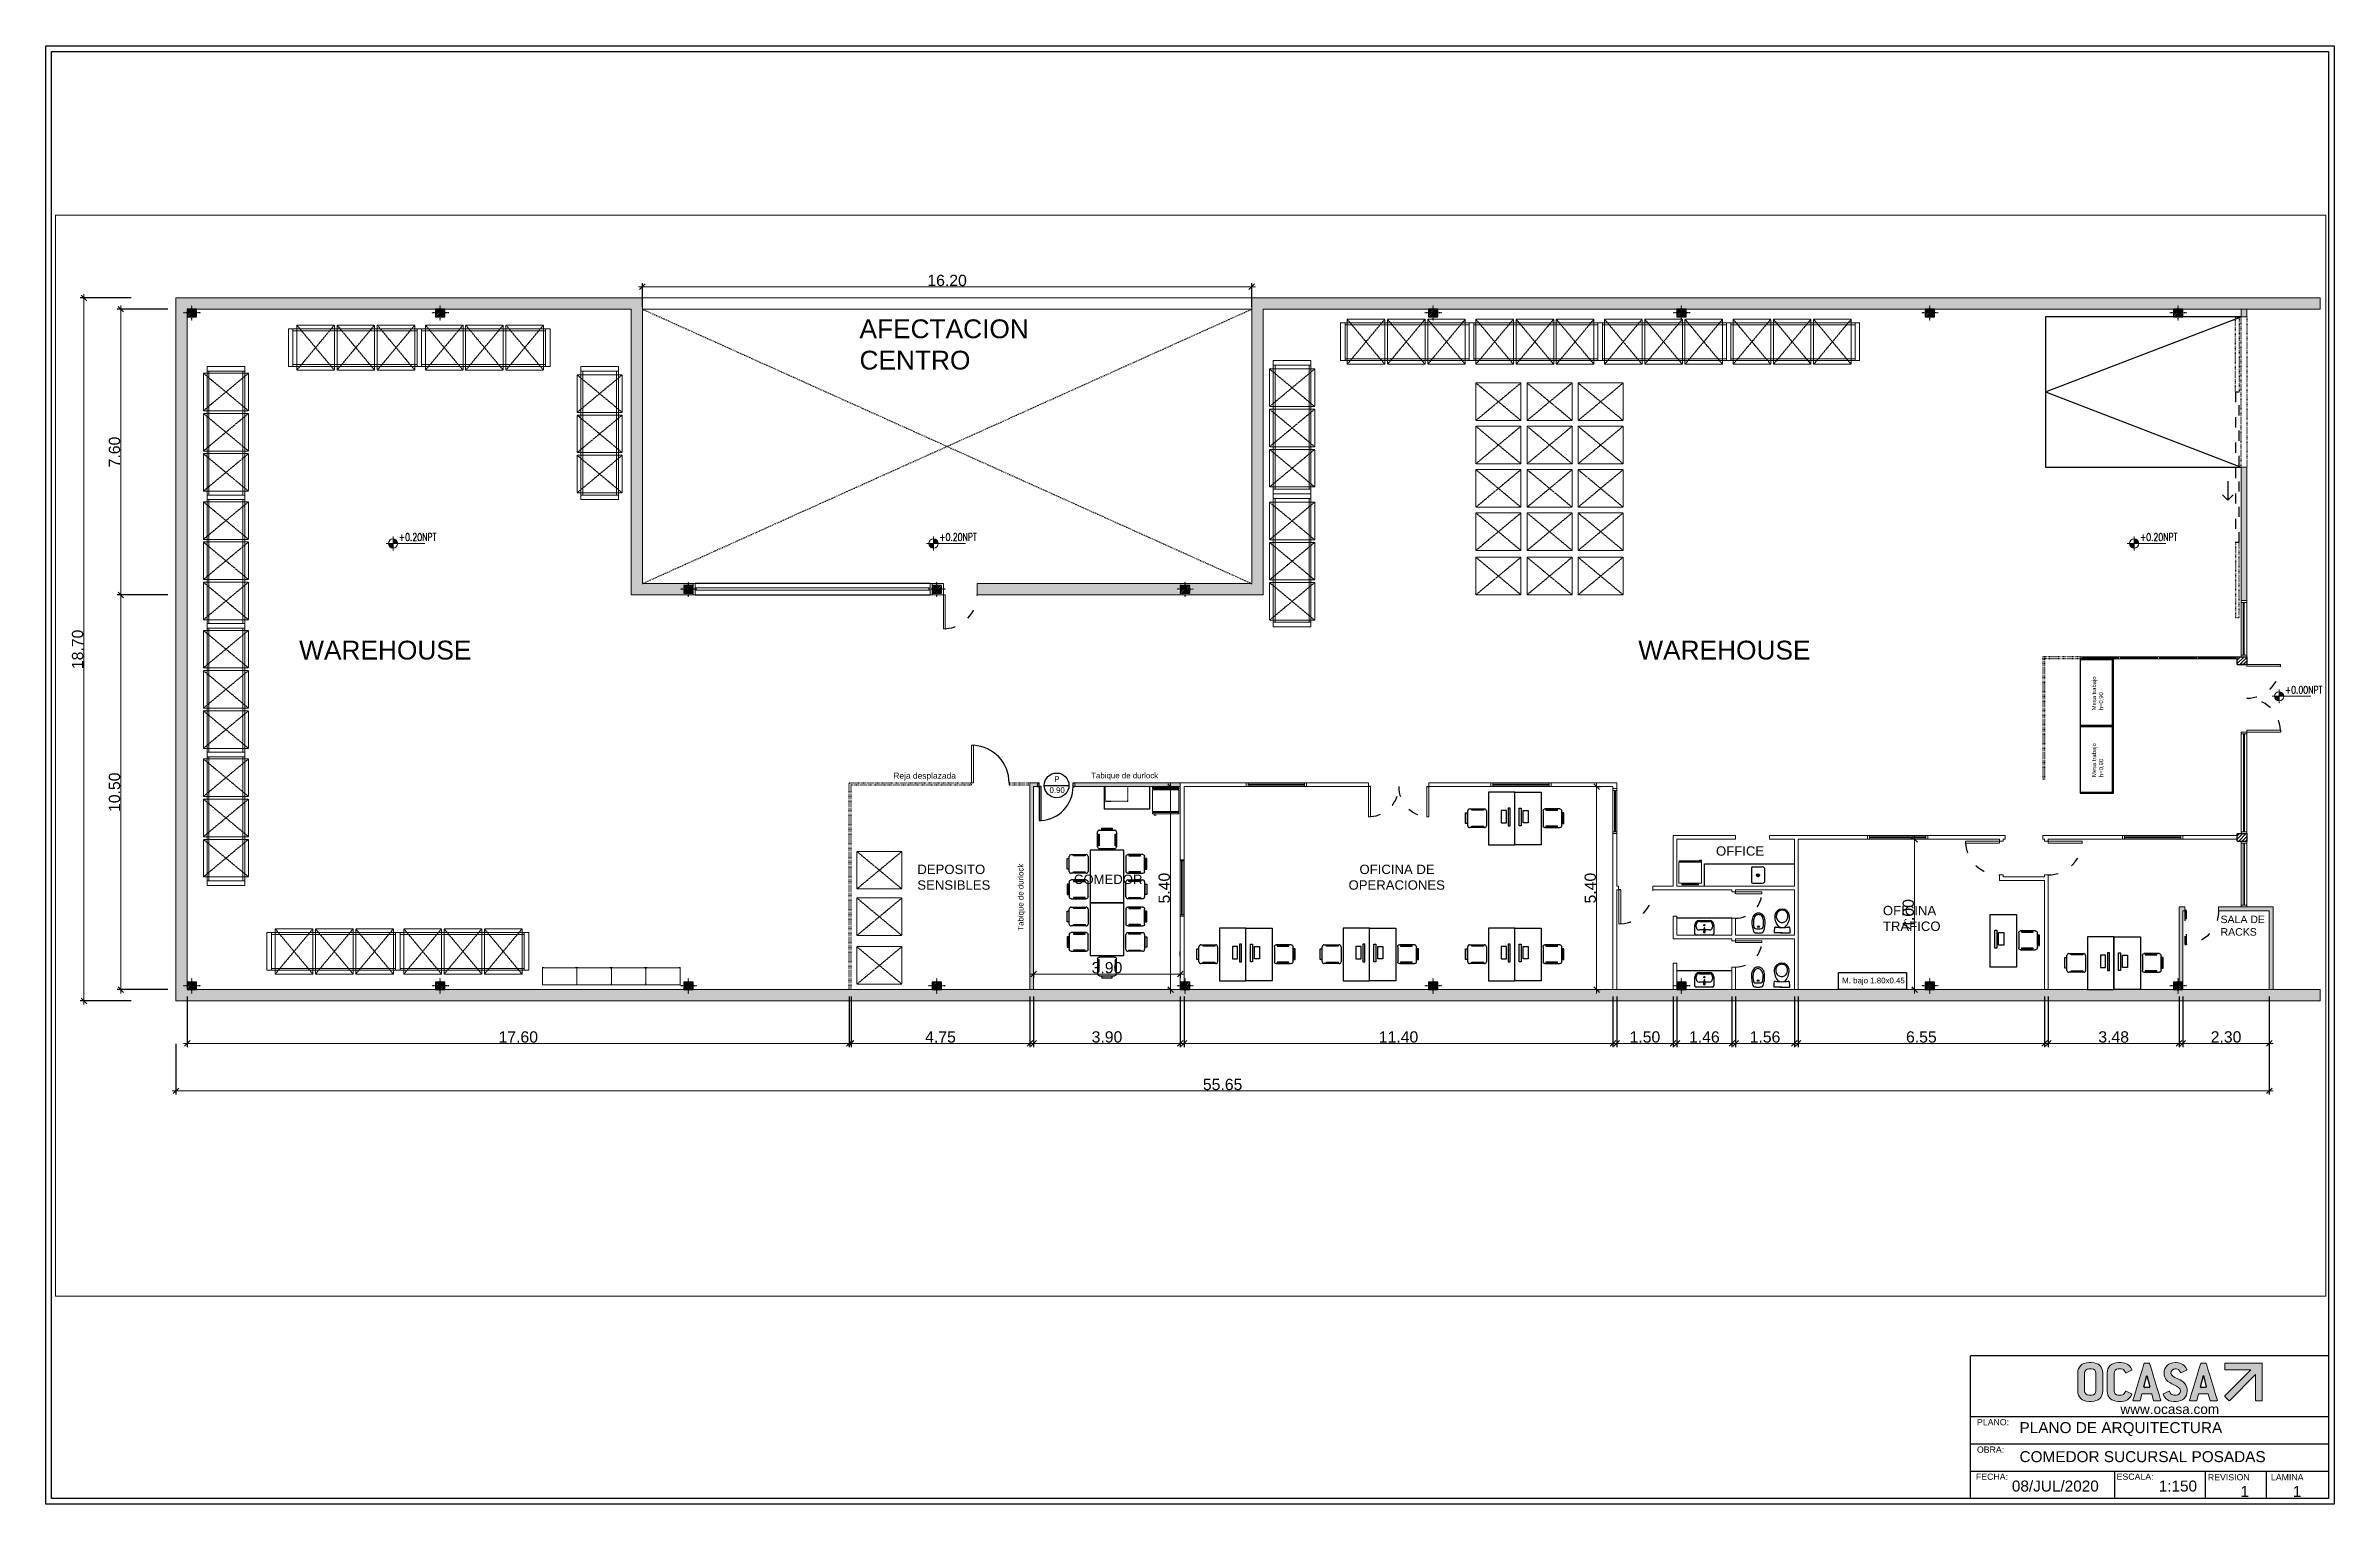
# Paper-space layout 'Arquitectura' of a CAD drawing. Header units: millimetres. Extents: x 1 to 406, y 2 to 261.
# The model-space entities are those that its viewports show. They can reach past a viewport. Long polylines and large blocks are cut down to what shows.
import ezdxf

# ---------------------------------------------------------------- set-up
doc = ezdxf.new("R2010")
doc.units = ezdxf.units.MM
for name, pattern in [('ACAD_ISO02W100', [15, 12, -3]), ('ACAD_ISO03W100', [30, 12, -18]), ('DASHED', [0.75, 0.5, -0.25])]:
    doc.linetypes.add(name, pattern=pattern)
for name, color, linetype in [('000 - ASCENSOR', 253, 'Continuous'), ('000 - COLUMNAS', 7, 'Continuous'), ('000 - EQUIPAMIENTO', 252, 'Continuous'), ('000 - HATCH DURLOCK', 252, 'ACAD_ISO03W100'), ('000 - HATCK DURLOCK', 40, 'Continuous'), ('000 - HATCK MUROS', 252, 'ACAD_ISO03W100'), ('000 - PROYECCION', 253, 'ACAD_ISO03W100'), ('000 - PUERTAS', 252, 'ACAD_ISO03W100'), ('000 - REJAS', 3, 'ACAD_ISO03W100'), ('000 - SEÑALIZACION', 1, 'Continuous'), ('000 - TEXTO', 7, 'ACAD_ISO02W100'), ('A construir', 10, 'Continuous'), ('IRI-OCASA-Layout R 9$0$OCA_Mobiliario', 8, 'Continuous'), ('Mobiliario', 8, 'Continuous')]:
    doc.layers.add(name, color=color, linetype=linetype)
for name, color, linetype, lineweight in [('000 - COTAS', 252, 'Continuous', 15), ('000 - DURLOCK', 30, 'Continuous', 9), ('000 - MUROS', 7, 'Continuous', 20), ('000 - NIVEL', 252, 'Continuous', 15), ('000 - RACKS', 252, 'Continuous', 0), ('000 - RACKS - ESTANTERIA LIVIANA', 252, 'Continuous', 0), ('000 - TEXTO MOBILIARIO', 252, 'Continuous', 0), ('A-CARPINTERIAS', 252, 'Continuous', 0), ('OCASA_TODAS_r08$0$EQUIPAMIENTO', 8, 'Continuous', 15)]:
    doc.layers.add(name, color=color, linetype=linetype, lineweight=lineweight)
doc.layers.add('000 - VIEWPORT', color=250, linetype='Continuous', lineweight=0, plot=False)
doc.styles.add('COTAS', font='arial.ttf')
doc.styles.add('DIM', font='romans.shx', dxfattribs={"width": 0.8})
doc.styles.add('OpenGostTypeA-Regular', font='OpenGostTypeA-Regular')
doc.styles.add('ROMANS', font='ROMANS.shx')
doc.styles.add('rotulo1', font='arial.ttf')
doc.styles.get("Standard").update_dxf_attribs({"font": 'arial.ttf'})
doc.dimstyles.new('COTAS-100', dxfattribs={"dimtxt": 0.5, "dimasz": 0.15, "dimexe": 0.1, "dimexo": 0.0625, "dimgap": 0.025, "dimtad": 1, "dimzin": 1, "dimdsep": 46, "dimtxsty": 'Standard', "dimblk": 'OBLIQUE', "dimcen": 0.12, "dimdle": 0.1, "dimclrd": 252, "dimclre": 252, "dimclrt": 7, "dimaunit": 1, "dimadec": 5, "dimazin": 0, "dimtfac": 1, "dimtix": 1, "dimtmove": 2, "dimatfit": 3, "dimldrblk": 'OBLIQUE', "dimfxl": 1, "dimlwd": -1, "dimarcsym": 0})

psp = doc.layouts.new('Arquitectura')

# ---------------------------------------------------------------- texts
at = {"style": 'rotulo1'}
for s, height, p in [('PLANO:', 1.111, (343.15, 16.11)), ('www.ocasa.com ', 1.7211, (368.57, 18.11)), ('OBRA:', 1.111, (343.15, 11.24)), ('FECHA:', 1.111, (342.96, 6.44)), ('ESCALA:', 1.111, (367.9, 6.44)), ('REVISION', 1.111, (384.07, 6.34)), ('LAMINA', 1.111, (395.25, 6.34))]:
    psp.add_text(s, height=height, dxfattribs=at).set_placement(p)
at = {"char_height": 1.9445, "attachment_point": 1, "style": 'ROMANS'}
for s, width, insert in [('{\\fArial|b0|i0|c0|p34;PLANO DE ARQUITECTURA}', 43.3328, (350.7, 16.67)), ('{\\fArial|b0|i0|c0|p34;COMEDOR SUCURSAL POSADAS}', 51.2142, (350.7, 11.52)), ('{\\fArial|b0|i0|c0|p34;08/JUL/2020}', 0.0276, (349.34, 6.31)), ('{\\fArial|b0|i0|c0|p34;1:150}', 0.00321, (375.36, 6.31)), ('{\\fArial|b0|i0|c0|p34;1}', 0.00321, (389.85, 5.34)), ('{\\fArial|b0|i0|c0|p34;1}', 1.5, (399.12, 5.34))]:
    psp.add_mtext_dynamic_manual_height_columns(s, width=width, gutter_width=0.0484, heights=[0], dxfattribs=dict(at, insert=insert))

msp = doc.modelspace()

# ---------------------------------------------------------------- texts
at = {"layer": '000 - EQUIPAMIENTO', "insert": (3309.518, 1543.276), "char_height": 0.15, "attachment_point": 1, "style": 'COTAS'}
msp.add_mtext_dynamic_manual_height_columns('M. bajo 1.80x0.45', width=1.81634, gutter_width=0.75, heights=[0], dxfattribs=at)
at = {"layer": '000 - TEXTO', "attachment_point": 1}
for s, width, insert, char_height in [('AFECTACION CENTRO', 6.08761, (3283.394, 1560.787), 0.5), ('WAREHOUSE', 6.08761, (3268.498, 1552.24), 0.5), ('WAREHOUSE', 6.08761, (3304.097, 1552.24), 0.5), ('OFFICE', 6.08761, (3306.164, 1546.771), 0.25), ('DEPOSITO\\PSENSIBLES', 2.10723, (3284.932, 1546.283), 0.25), ('COMEDOR', 6.08761, (3289.094, 1546.018), 0.25), ('   OFICINA DE \\POPERACIONES', 6.08761, (3296.395, 1546.283), 0.25), ('OFICINA\\PTRÁFICO', 1.51632, (3310.601, 1545.187), 0.25), ('SALA DE RACKS', 1.2652, (3319.577, 1544.928), 0.2)]:
    msp.add_mtext_dynamic_manual_height_columns(s, width=width, gutter_width=12.5, heights=[0], dxfattribs=dict(at, insert=insert, char_height=char_height))
at = {"layer": '000 - TEXTO MOBILIARIO', "char_height": 0.1125, "width": 1.41008, "attachment_point": 1, "rotation": 90, "style": 'OpenGostTypeA-Regular'}
for insert in [(3316.157, 1550.39), (3316.157, 1548.615)]:
    msp.add_mtext('Mesa trabajo\\Ph=0,90', dxfattribs=dict(at, insert=insert))
at = {"layer": 'A construir', "attachment_point": 1}
for s, width, heights, insert, char_height in [('Reja desplazada', 6.08761, [0], (3284.293, 1548.729), 0.16), ('0.90', 0.1874, [0.155], (3288.445, 1548.34), 0.15), ('P', 0.1874, [0], (3288.573, 1548.633), 0.15), ('Tabique de durlock', 6.08761, [0], (3289.553, 1548.729), 0.15)]:
    msp.add_mtext_dynamic_manual_height_columns(s, width=width, gutter_width=12.5, heights=heights, dxfattribs=dict(at, insert=insert, char_height=char_height))
at = {"layer": 'A construir', "insert": (3287.604, 1544.526), "char_height": 0.15, "attachment_point": 1, "rotation": 90}
msp.add_mtext_dynamic_manual_height_columns('Tabique de durlock', width=6.08761, gutter_width=12.5, heights=[0], dxfattribs=at)

# ---------------------------------------------------------------- blocks, each defined once
blk = doc.blocks.new('000 - COLUMNA 20X25')
h = blk.add_hatch()
h.set_pattern_fill('ANSI31', color=256, scale=0.01)
h.paths.add_polyline_path([(11.904, 109.646), (12.154, 109.646), (12.154, 109.846), (11.904, 109.846)])
at = {"linetype": 'ACAD_ISO03W100', "ltscale": 0.008}
for p, q in [((12.254, 109.746), (11.804, 109.746)), ((12.029, 109.546), (12.029, 109.946))]:
    blk.add_line(p, q, dxfattribs=at)
blk.add_lwpolyline([(12.154, 109.846), (11.904, 109.846), (11.904, 109.646), (12.154, 109.646), (12.154, 109.846)])
blk = doc.blocks.new('PUERTA 090')
at = {"layer": '000 - PUERTAS'}
for p, q in [((2558.714, 1733.581), (2558.714, 1733.631)), ((2558.714, 1733.631), (2559.614, 1733.631)), ((2559.614, 1733.581), (2558.714, 1733.581)), ((2559.614, 1733.631), (2559.614, 1733.581))]:
    blk.add_line(p, q, dxfattribs=at)
blk.add_arc((2559.614, 1733.581), 0.9, 90, 176.81526, dxfattribs=at)
blk = doc.blocks.new('000 - EQUIPAMIENTO - RACKS')
at = {"layer": '000 - RACKS'}
blk.add_line((3216.886, 1578.729), (3216.886, 1579.729), dxfattribs=at)
for points in [[(3213.343, 1579.729), (3213.466, 1579.729), (3213.466, 1578.729), (3213.343, 1578.729)], [(3213.466, 1579.679), (3216.763, 1579.679), (3216.763, 1579.729), (3213.466, 1579.729)], [(3216.763, 1579.729), (3216.886, 1579.729), (3216.886, 1578.729), (3216.763, 1578.729)], [(3216.763, 1579.729), (3216.886, 1579.729), (3216.886, 1578.729), (3216.763, 1578.729)], [(3216.886, 1578.729), (3216.886, 1579.729), (3216.763, 1579.729), (3216.763, 1578.729)], [(3213.466, 1578.779), (3216.763, 1578.779), (3216.763, 1578.729), (3213.466, 1578.729)]]:
    blk.add_lwpolyline(points, close=True, dxfattribs=at)
at = {"layer": '000 - RACKS', "linetype": 'DASHED'}
for points in [[(3214.566, 1578.629), (3213.566, 1578.629), (3213.566, 1579.829), (3214.566, 1579.829), (3214.566, 1578.629)], [(3214.566, 1578.629), (3213.566, 1579.829)], [(3213.566, 1578.629), (3214.566, 1579.829)], [(3215.636, 1578.629), (3214.636, 1578.629), (3214.636, 1579.829), (3215.636, 1579.829), (3215.636, 1578.629)], [(3215.636, 1578.629), (3214.636, 1579.829)], [(3214.636, 1578.629), (3215.636, 1579.829)], [(3215.706, 1578.629), (3216.706, 1578.629), (3216.706, 1579.829), (3215.706, 1579.829), (3215.706, 1578.629)], [(3215.706, 1578.629), (3216.706, 1579.829)], [(3216.706, 1578.629), (3215.706, 1579.829)]]:
    blk.add_lwpolyline(points, dxfattribs=at)
blk = doc.blocks.new('IRI-OCASA-Layout R 9$0$OCA_SILLA')
at = {"linetype": 'Continuous'}
for p, q in [((0.055, 0.05), (0.055, 0.448)), ((0.105, 0.498), (0.502, 0.498)), ((0.502, 0), (0.105, 0)), ((0.552, 0.448), (0.552, 0.05))]:
    blk.add_line(p, q, dxfattribs=at)
for points in [[(0, 0.109), (0, 0.389), (0.043, 0.389), (0.043, 0.109)], [(0.165, 0.466), (0.165, 0.488), (0.475, 0.488), (0.475, 0.466)], [(0.168, 0.021), (0.168, 0.039), (0.475, 0.039), (0.475, 0.021)]]:
    blk.add_lwpolyline(points, close=True, dxfattribs=at)
for centre, start, end in [((0.105, 0.448), 90, 180), ((0.105, 0.05), 180, 270), ((0.502, 0.448), 0, 90), ((0.502, 0.05), 270, 0)]:
    blk.add_arc(centre, 0.05, start, end, dxfattribs=at)
blk = doc.blocks.new('000 - MOBILIARIO - PUESTO TRABAJO')
at = {"layer": '000 - EQUIPAMIENTO'}
for p, q in [((-7.103, 63.069), (-7.103, 63.019)), ((-6.626, 63.069), (-7.103, 63.069)), ((-7.103, 63.019), (-6.626, 63.019)), ((-6.707, 62.968), (-7.04, 62.968)), ((-7.04, 62.968), (-7.04, 62.83)), ((-7.04, 62.83), (-6.707, 62.83)), ((-6.707, 62.83), (-6.707, 62.968)), ((-6.626, 63.019), (-6.626, 63.069))]:
    blk.add_line(p, q, dxfattribs=at)
blk.add_lwpolyline([(-6.121, 62.49), (-6.121, 63.19), (-7.521, 63.19), (-7.521, 62.49)], close=True, dxfattribs=at)
at = {"layer": '000 - EQUIPAMIENTO', "rotation": 89.99999999999989}
blk.add_blockref('IRI-OCASA-Layout R 9$0$OCA_SILLA', (-6.583, 61.884), dxfattribs=at)
blk = doc.blocks.new('000 - SANITARIO - BACHA GRANDE')
at = {"layer": '000 - EQUIPAMIENTO'}
for p, q in [((1729.116, 1124.07), (1729.116, 1124.358)), ((1729.157, 1124.4), (1729.684, 1124.4)), ((1729.157, 1124.07), (1729.157, 1124.136)), ((1729.256, 1124.235), (1729.397, 1124.235)), ((1729.435, 1124.235), (1729.577, 1124.235)), ((1729.684, 1124.136), (1729.684, 1124.07)), ((1729.717, 1124.358), (1729.717, 1124.07)), ((1729.577, 1123.971), (1729.256, 1123.971)), ((1729.577, 1123.93), (1729.256, 1123.93))]:
    blk.add_line(p, q, dxfattribs=at)
for points in [[(1729.157, 1124.4), (1729.132, 1124.391), (1729.116, 1124.358)], [(1729.256, 1124.235), (1729.206, 1124.227), (1729.173, 1124.185), (1729.157, 1124.136)], [(1729.684, 1124.136), (1729.667, 1124.185), (1729.626, 1124.227), (1729.577, 1124.235)], [(1729.717, 1124.358), (1729.709, 1124.391), (1729.684, 1124.4)], [(1729.116, 1124.07), (1729.14, 1123.996), (1729.19, 1123.947), (1729.256, 1123.93)], [(1729.157, 1124.07), (1729.173, 1124.021), (1729.206, 1123.979), (1729.256, 1123.971)], [(1729.577, 1123.93), (1729.651, 1123.947), (1729.7, 1123.996), (1729.717, 1124.07)], [(1729.577, 1123.971), (1729.626, 1123.979), (1729.667, 1124.021), (1729.684, 1124.07)]]:
    blk.add_lwpolyline(points, dxfattribs=at)
blk.add_circle((1729.416, 1124.082), 0.02, dxfattribs=at)
for centre, radius, start, end in [((1729.416, 1124.271), 0.0534, 62.59999, 117.40578), ((1730.712, 1124.361), 1.321, 181.82659, 188.15305), ((1729.416, 1124.177), 0.0123, 194.52616, 345.47961), ((1728.121, 1124.361), 1.321, 351.85273, 358.17918)]:
    blk.add_arc(centre, radius, start, end, dxfattribs=at)
blk = doc.blocks.new('Inodoro')
at = {"layer": '000 - EQUIPAMIENTO'}
for p, q in [((0.267, 0.065), (0.267, 0.078)), ((0.267, 0.065), (0.267, 0.078)), ((0.42, -0.048), (0.42, 0.209)), ((0.42, -0.048), (0.42, 0.209)), ((0.42, 0.002), (0.42, -0.205)), ((0.42, 0.002), (0.42, -0.205)), ((0.268, -0.06), (0.268, -0.077)), ((0.268, -0.06), (0.268, -0.077))]:
    blk.add_line(p, q, dxfattribs=at)
for centre, radius, start, end in [((-0.02, 0), 0.197, 93.96359, 180.11951), ((-0.02, 0), 0.197, 93.96359, 180.11951), ((-0.019, 0), 0.167, 143.11652, 180.05939), ((-0.019, 0), 0.167, 143.11652, 180.05939), ((-0.065, 0.035), 0.11, 119.31024, 143.51482), ((-0.065, 0.035), 0.11, 119.31024, 143.51482), ((-0.026, -0.03), 0.186, 52.3975, 119.94379), ((-0.026, -0.03), 0.186, 52.3975, 119.94379), ((-0.019, -0.215), 0.413, 46.42738, 91.97751), ((-0.019, -0.215), 0.413, 46.42738, 91.97751), ((-0.042, -0.019), 0.188, 36.10816, 46.37879), ((-0.042, -0.019), 0.188, 36.10816, 46.37879), ((0, 0), 0.143, 0.05939, 39.92447), ((0, 0), 0.143, 0.05939, 39.92447), ((0, 0), 0.143, 320.19431, 0.05939), ((0, 0), 0.143, 320.19431, 0.05939), ((0.291, 0.177), 0.028, 101.77954, 188.28949), ((-1.027, -0.015), 1.304, 0.7738, 8.28949), ((-1.027, -0.015), 1.304, 0.7738, 8.28949), ((-1.027, 0.02), 1.304, 351.71051, 359.2262), ((-1.027, 0.02), 1.304, 351.71051, 359.2262), ((0.259, 0.078), 0.008, 0.05939, 46.42738), ((0.259, 0.078), 0.008, 0.05939, 46.42738), ((0.275, 0.065), 0.008, 180.05939, 215.49033), ((0.275, 0.065), 0.008, 180.05939, 215.49033), ((0.188, 0.002), 0.1, 29.1287, 35.49033), ((0.188, 0.002), 0.1, 29.1287, 35.49033), ((0.412, -0.407), 0.625, 90, 101.77954), ((0.412, 0.209), 0.008, 0, 90), ((-0.019, 0), 0.198, 180.05939, 259.4315), ((-0.019, 0), 0.198, 180.05939, 259.4315), ((-0.019, 0), 0.167, 180.05939, 217.00225), ((-0.019, 0), 0.167, 180.05939, 217.00225), ((-0.065, -0.035), 0.11, 216.60395, 240.80853), ((-0.065, -0.035), 0.11, 216.60395, 240.80853), ((-0.026, 0.03), 0.186, 240.17498, 307.72127), ((-0.026, 0.03), 0.186, 240.17498, 307.72127), ((-0.02, 0.023), 0.221, 260.60344, 266.47525), ((-0.02, 0.023), 0.221, 260.60344, 266.47525), ((-0.02, 0.215), 0.413, 268.14127, 313.6914), ((-0.02, 0.215), 0.413, 268.14127, 313.6914), ((-0.042, 0.019), 0.188, 313.73998, 324.01061), ((-0.042, 0.019), 0.188, 313.73998, 324.01061), ((0.291, -0.172), 0.028, 171.71051, 258.22046), ((0.291, -0.172), 0.028, 171.71051, 258.22046), ((0.26, -0.077), 0.008, 313.6914, 0.05939), ((0.26, -0.077), 0.008, 313.6914, 0.05939), ((0.276, -0.06), 0.008, 144.62844, 180.05939), ((0.276, -0.06), 0.008, 144.62844, 180.05939), ((0.188, 0.002), 0.1, 324.62844, 330.8913), ((0.188, 0.002), 0.1, 324.62844, 330.8913), ((0.412, 0.412), 0.625, 258.22046, 270), ((0.412, 0.412), 0.625, 258.22046, 270), ((0.412, -0.205), 0.008, 270, 0), ((0.412, -0.205), 0.008, 270, 0)]:
    blk.add_arc(centre, radius, start, end, dxfattribs=at)
blk = doc.blocks.new('000 - EQUIPAMIENTO - BIDE')
at = {"layer": '000 - EQUIPAMIENTO'}
blk.add_line((9.228, 64.027), (9.228, 64.027), dxfattribs=at)
for points in [[(9.361, 63.835, 0.246826), (9.491, 63.904, 0.151861), (9.536, 64.046, 0.10033), (9.496, 64.322, 0.271364), (9.454, 64.358, 0.042357), (9.361, 64.365, 0.042357), (9.269, 64.358, 0.271364), (9.226, 64.322, 0.10033), (9.187, 64.046, 0.151861), (9.231, 63.904, 0.246826)], [(9.278, 64.249, 0.318789), (9.237, 64.209, 0.069237), (9.228, 64.027, 0.151427), (9.276, 63.912, 0.20471), (9.361, 63.875, 0.20471), (9.447, 63.912, 0.151427), (9.494, 64.027, 0.069237), (9.486, 64.209, 0.318789), (9.444, 64.249, 0.037773), (9.361, 64.255, 0.037773)]]:
    blk.add_lwpolyline(points, format="xyb", close=True, dxfattribs=at)
blk.add_circle((9.361, 64.195), 0.023, dxfattribs=at)
blk = doc.blocks.new('estanteria_liviana_90x45')
for p, q in [((-0.913, 0.448), (-0.913, 0.416)), ((-0.911, 0.416), (-0.913, 0.416)), ((-0.913, 0.003), (-0.913, 0.035)), ((-0.911, 0.035), (-0.913, 0.035)), ((-0.911, 0.448), (-0.911, 0.416)), ((-0.911, 0.003), (-0.911, 0.035)), ((-0.876, 0.453), (-0.908, 0.453)), ((-0.876, 0.451), (-0.908, 0.451)), ((-0.876, 0.451), (-0.876, 0.453)), ((-0.035, 0.453), (-0.003, 0.453)), ((-0.035, 0.451), (-0.035, 0.453)), ((-0.035, 0.451), (-0.003, 0.451)), ((0, 0.448), (0, 0.416)), ((0, 0.416), (0.002, 0.416)), ((0, 0.003), (0, 0.035)), ((0, 0.035), (0.002, 0.035)), ((0.002, 0.448), (0.002, 0.416)), ((0.002, 0.003), (0.002, 0.035)), ((-0.876, 0), (-0.908, 0)), ((-0.876, -0.002), (-0.908, -0.002)), ((-0.876, 0), (-0.876, -0.002)), ((-0.035, 0), (-0.003, 0)), ((-0.035, 0), (-0.035, -0.002)), ((-0.035, -0.002), (-0.003, -0.002))]:
    blk.add_line(p, q)
blk.add_lwpolyline([(-0.913, 0), (-0.913, 0.451), (0, 0.451), (0, 0)], close=True)
for centre, radius, start, end in [((-0.908, 0.448), 0.005, 90, 180), ((-0.908, 0.003), 0.005, 180, 270), ((-0.908, 0.448), 0.003, 90, 180), ((-0.908, 0.003), 0.003, 180, 270), ((-0.003, 0.448), 0.005, 0, 90), ((-0.003, 0.448), 0.003, 0, 90), ((-0.003, 0.003), 0.003, 270, 0), ((-0.003, 0.003), 0.005, 270, 0)]:
    blk.add_arc(centre, radius, start, end)
blk = doc.blocks.new('A$C0D016993')
at = {"linetype": 'DASHED'}
for points in [[(0, 1.2), (1, 1.2), (1, 0), (0, 0), (0, 1.2)], [(0, 1.2), (1, 0)], [(1, 1.2), (0, 0)]]:
    blk.add_lwpolyline(points, dxfattribs=at)
blk = doc.blocks.new('000 - EQUIPAMIENTO - BACHA')
at = {"layer": '000 - EQUIPAMIENTO', "ltscale": 0.5}
for p, q in [((12.265, 64.832), (12.265, 64.462)), ((12.295, 64.862), (12.545, 64.862)), ((12.605, 64.832), (12.605, 64.462)), ((12.295, 64.432), (12.545, 64.432))]:
    blk.add_line(p, q, dxfattribs=at)
at = {"layer": '000 - EQUIPAMIENTO'}
for radius in [0.04, 0.02]:
    blk.add_circle((12.434, 64.642), radius, dxfattribs=at)
at = {"layer": '000 - EQUIPAMIENTO', "ltscale": 0.5}
for centre, radius, start, end in [((12.295, 64.832), 0.03, 90, 180), ((12.548, 64.794), 0.0684, 34.07499, 92.79491), ((12.295, 64.462), 0.03, 180, 270), ((12.548, 64.501), 0.0684, 267.20509, 325.92501)]:
    blk.add_arc(centre, radius, start, end, dxfattribs=at)
blk = doc.blocks.new('000 - EQUIPAMIENTO - HELADERA 060 x 060')
at = {"lineweight": 0}
for p, q in [((6025.443, 1321.332), (6025.443, 1321.932)), ((6025.459, 1321.332), (6025.459, 1321.932)), ((6025.481, 1321.932), (6025.481, 1321.332)), ((6026.037, 1321.932), (6025.481, 1321.932)), ((6026.037, 1321.332), (6026.037, 1321.932)), ((6026.063, 1321.856), (6026.081, 1321.856)), ((6026.063, 1321.408), (6026.063, 1321.856)), ((6026.063, 1321.408), (6026.081, 1321.408)), ((6026.081, 1321.408), (6026.081, 1321.856)), ((6025.428, 1321.382), (6025.443, 1321.382)), ((6025.428, 1321.332), (6025.428, 1321.382)), ((6025.428, 1321.332), (6025.443, 1321.332)), ((6025.443, 1321.332), (6025.443, 1321.382)), ((6025.443, 1321.332), (6025.459, 1321.332)), ((6026.037, 1321.332), (6025.481, 1321.332))]:
    blk.add_line(p, q, dxfattribs=at)
blk = doc.blocks.new('A$C741D6D8E')
at = {"layer": 'Mobiliario'}
for p, q in [((0.455, 1.805), (0, 1.805)), ((0, 1.8), (0, 0)), ((0.455, 0), (0.455, 1.805)), ((0, 0), (0.455, 0))]:
    blk.add_line(p, q, dxfattribs=at)
blk = doc.blocks.new('000 - EQUIPAMIENTO - MESA TRABAJO')
at = {"layer": '000 - EQUIPAMIENTO'}
blk.add_lwpolyline([(1.279, 67.751), (-0.521, 67.751), (-0.521, 66.871), (1.279, 66.871)], close=True, dxfattribs=at)
blk.add_lwpolyline([(-0.496, 67.751), (-0.496, 66.896), (1.254, 66.896), (1.254, 67.751)], dxfattribs=at)
blk = doc.blocks.new('Niv-p')
at = {"color": 2}
for p, q in [((-0.00216, 0), (0, 0)), ((0, 0.00216), (0, 0)), ((0, 0), (0.00993, 0)), ((0, 0), (0, -0.00216))]:
    blk.add_line(p, q, dxfattribs=at)
at = {"color": 4, "const_width": 0.00144}
for points in [[(0, -0.00072, -0.414214), (-0.00072, 0, 0)], [(0, 0.00072, -0.414214), (0.00072, 0, 0)]]:
    blk.add_lwpolyline(points, format="xyb", dxfattribs=at)
at = {"color": 2}
blk.add_circle((0, 0), 0.00144, dxfattribs=at)
at = {"color": 3, "style": 'DIM', "width": 0.75}
blk.add_attdef('NIVEL', (0.00337, 0.00084), '', height=0.0018, dxfattribs=at)
blk = doc.blocks.new('_OBLIQUE')
at = {"color": 0, "linetype": 'ByBlock'}
blk.add_line((-0.5, -0.5), (0.5, 0.5), dxfattribs=at)
blk = doc.blocks.new('*D26')
at = {"layer": '000 - COTAS', "color": 252, "lineweight": -2, "transparency": 16777216}
for p, q in [((3292.023, 1542.78), (3292.023, 1541.43)), ((3303.425, 1542.78), (3303.425, 1541.43))]:
    blk.add_line(p, q, dxfattribs=at)
at = {"layer": '000 - COTAS', "color": 252, "transparency": 16777216}
blk.add_line((3291.923, 1541.53), (3303.525, 1541.53), dxfattribs=at)
at = {"layer": 'Defpoints', "color": 0, "transparency": 16777216}
for p in [(3292.023, 1542.959), (3303.425, 1542.959), (3303.425, 1541.53)]:
    blk.add_point(p, dxfattribs=at)
at = {"layer": '000 - COTAS', "color": 252, "transparency": 16777216, "xscale": 0.15, "yscale": 0.15, "zscale": 0.15, "rotation": 180}
blk.add_blockref('_OBLIQUE', (3292.023, 1541.53), dxfattribs=at)
at = {"layer": '000 - COTAS', "color": 252, "transparency": 16777216, "xscale": 0.15, "yscale": 0.15, "zscale": 0.15}
blk.add_blockref('_OBLIQUE', (3303.425, 1541.53), dxfattribs=at)
at = {"layer": '000 - COTAS', "color": 7, "transparency": 16777216, "insert": (3297.724, 1541.698), "char_height": 0.3, "attachment_point": 5}
blk.add_mtext('11.40', dxfattribs=at)
blk = doc.blocks.new('*D27')
at = {"layer": '000 - COTAS', "color": 252, "lineweight": -2, "transparency": 16777216}
for p, q in [((3303.525, 1542.78), (3303.525, 1541.43)), ((3305.023, 1542.78), (3305.023, 1541.43))]:
    blk.add_line(p, q, dxfattribs=at)
at = {"layer": '000 - COTAS', "color": 252, "transparency": 16777216}
blk.add_line((3303.425, 1541.53), (3305.123, 1541.53), dxfattribs=at)
at = {"layer": 'Defpoints', "color": 0, "transparency": 16777216}
for p in [(3303.525, 1542.959), (3305.023, 1542.959), (3305.023, 1541.53)]:
    blk.add_point(p, dxfattribs=at)
at = {"layer": '000 - COTAS', "color": 252, "transparency": 16777216, "xscale": 0.15, "yscale": 0.15, "zscale": 0.15, "rotation": 180}
blk.add_blockref('_OBLIQUE', (3303.525, 1541.53), dxfattribs=at)
at = {"layer": '000 - COTAS', "color": 252, "transparency": 16777216, "xscale": 0.15, "yscale": 0.15, "zscale": 0.15}
blk.add_blockref('_OBLIQUE', (3305.023, 1541.53), dxfattribs=at)
at = {"layer": '000 - COTAS', "color": 7, "transparency": 16777216, "insert": (3304.274, 1541.698), "char_height": 0.3, "attachment_point": 5}
blk.add_mtext('1.50', dxfattribs=at)
blk = doc.blocks.new('*D28')
at = {"layer": '000 - COTAS', "color": 252, "lineweight": -2, "transparency": 16777216}
for p, q in [((3305.123, 1542.78), (3305.123, 1541.43)), ((3306.585, 1542.78), (3306.585, 1541.43))]:
    blk.add_line(p, q, dxfattribs=at)
at = {"layer": '000 - COTAS', "color": 252, "transparency": 16777216}
blk.add_line((3305.023, 1541.53), (3306.685, 1541.53), dxfattribs=at)
at = {"layer": 'Defpoints', "color": 0, "transparency": 16777216}
for p in [(3305.123, 1542.959), (3306.585, 1542.959), (3306.585, 1541.53)]:
    blk.add_point(p, dxfattribs=at)
at = {"layer": '000 - COTAS', "color": 252, "transparency": 16777216, "xscale": 0.15, "yscale": 0.15, "zscale": 0.15, "rotation": 180}
blk.add_blockref('_OBLIQUE', (3305.123, 1541.53), dxfattribs=at)
at = {"layer": '000 - COTAS', "color": 252, "transparency": 16777216, "xscale": 0.15, "yscale": 0.15, "zscale": 0.15}
blk.add_blockref('_OBLIQUE', (3306.585, 1541.53), dxfattribs=at)
at = {"layer": '000 - COTAS', "color": 7, "transparency": 16777216, "insert": (3305.854, 1541.698), "char_height": 0.3, "attachment_point": 5}
blk.add_mtext('1.46', dxfattribs=at)
blk = doc.blocks.new('*D29')
at = {"layer": '000 - COTAS', "color": 252, "lineweight": -2, "transparency": 16777216}
for p, q in [((3306.685, 1542.78), (3306.685, 1541.43)), ((3308.248, 1542.78), (3308.248, 1541.43))]:
    blk.add_line(p, q, dxfattribs=at)
at = {"layer": '000 - COTAS', "color": 252, "transparency": 16777216}
blk.add_line((3306.585, 1541.53), (3308.348, 1541.53), dxfattribs=at)
at = {"layer": 'Defpoints', "color": 0, "transparency": 16777216}
for p in [(3306.685, 1542.959), (3308.248, 1542.959), (3308.248, 1541.53)]:
    blk.add_point(p, dxfattribs=at)
at = {"layer": '000 - COTAS', "color": 252, "transparency": 16777216, "xscale": 0.15, "yscale": 0.15, "zscale": 0.15, "rotation": 180}
blk.add_blockref('_OBLIQUE', (3306.685, 1541.53), dxfattribs=at)
at = {"layer": '000 - COTAS', "color": 252, "transparency": 16777216, "xscale": 0.15, "yscale": 0.15, "zscale": 0.15}
blk.add_blockref('_OBLIQUE', (3308.248, 1541.53), dxfattribs=at)
at = {"layer": '000 - COTAS', "color": 7, "transparency": 16777216, "insert": (3307.467, 1541.698), "char_height": 0.3, "attachment_point": 5}
blk.add_mtext('1.56', dxfattribs=at)
blk = doc.blocks.new('*D30')
at = {"layer": '000 - COTAS', "color": 252, "lineweight": -2, "transparency": 16777216}
for p, q in [((3308.348, 1542.78), (3308.348, 1541.43)), ((3314.898, 1542.78), (3314.898, 1541.43))]:
    blk.add_line(p, q, dxfattribs=at)
at = {"layer": '000 - COTAS', "color": 252, "transparency": 16777216}
blk.add_line((3308.248, 1541.53), (3314.998, 1541.53), dxfattribs=at)
at = {"layer": 'Defpoints', "color": 0, "transparency": 16777216}
for p in [(3308.348, 1542.959), (3314.898, 1542.959), (3314.898, 1541.53)]:
    blk.add_point(p, dxfattribs=at)
at = {"layer": '000 - COTAS', "color": 252, "transparency": 16777216, "xscale": 0.15, "yscale": 0.15, "zscale": 0.15, "rotation": 180}
blk.add_blockref('_OBLIQUE', (3308.348, 1541.53), dxfattribs=at)
at = {"layer": '000 - COTAS', "color": 252, "transparency": 16777216, "xscale": 0.15, "yscale": 0.15, "zscale": 0.15}
blk.add_blockref('_OBLIQUE', (3314.898, 1541.53), dxfattribs=at)
at = {"layer": '000 - COTAS', "color": 7, "transparency": 16777216, "insert": (3311.623, 1541.698), "char_height": 0.3, "attachment_point": 5}
blk.add_mtext('6.55', dxfattribs=at)
blk = doc.blocks.new('*D31')
at = {"layer": '000 - COTAS', "color": 252, "lineweight": -2, "transparency": 16777216}
for p, q in [((3314.998, 1542.78), (3314.998, 1541.43)), ((3318.473, 1542.78), (3318.473, 1541.43))]:
    blk.add_line(p, q, dxfattribs=at)
at = {"layer": '000 - COTAS', "color": 252, "transparency": 16777216}
blk.add_line((3314.898, 1541.53), (3318.573, 1541.53), dxfattribs=at)
at = {"layer": 'Defpoints', "color": 0, "transparency": 16777216}
for p in [(3314.998, 1542.959), (3318.473, 1542.959), (3318.473, 1541.53)]:
    blk.add_point(p, dxfattribs=at)
at = {"layer": '000 - COTAS', "color": 252, "transparency": 16777216, "xscale": 0.15, "yscale": 0.15, "zscale": 0.15, "rotation": 180}
blk.add_blockref('_OBLIQUE', (3314.998, 1541.53), dxfattribs=at)
at = {"layer": '000 - COTAS', "color": 252, "transparency": 16777216, "xscale": 0.15, "yscale": 0.15, "zscale": 0.15}
blk.add_blockref('_OBLIQUE', (3318.473, 1541.53), dxfattribs=at)
at = {"layer": '000 - COTAS', "color": 7, "transparency": 16777216, "insert": (3316.735, 1541.699), "char_height": 0.3, "attachment_point": 5}
blk.add_mtext('3.48', dxfattribs=at)
blk = doc.blocks.new('*D32')
at = {"layer": '000 - COTAS', "color": 252, "lineweight": -2, "transparency": 16777216}
for p, q in [((3318.573, 1542.78), (3318.573, 1541.43)), ((3320.873, 1542.78), (3320.873, 1541.43))]:
    blk.add_line(p, q, dxfattribs=at)
at = {"layer": '000 - COTAS', "color": 252, "transparency": 16777216}
blk.add_line((3318.473, 1541.53), (3320.973, 1541.53), dxfattribs=at)
at = {"layer": 'Defpoints', "color": 0, "transparency": 16777216}
for p in [(3318.573, 1542.959), (3320.873, 1542.959), (3320.873, 1541.53)]:
    blk.add_point(p, dxfattribs=at)
at = {"layer": '000 - COTAS', "color": 252, "transparency": 16777216, "xscale": 0.15, "yscale": 0.15, "zscale": 0.15, "rotation": 180}
blk.add_blockref('_OBLIQUE', (3318.573, 1541.53), dxfattribs=at)
at = {"layer": '000 - COTAS', "color": 252, "transparency": 16777216, "xscale": 0.15, "yscale": 0.15, "zscale": 0.15}
blk.add_blockref('_OBLIQUE', (3320.873, 1541.53), dxfattribs=at)
at = {"layer": '000 - COTAS', "color": 7, "transparency": 16777216, "insert": (3319.723, 1541.699), "char_height": 0.3, "attachment_point": 5}
blk.add_mtext('2.30', dxfattribs=at)
blk = doc.blocks.new('*D33')
at = {"layer": '000 - COTAS', "color": 252, "transparency": 16777216}
blk.add_line((3302.991, 1542.859), (3302.991, 1548.459), dxfattribs=at)
at = {"layer": '000 - COTAS', "color": 252, "lineweight": -2, "transparency": 16777216}
for p, q in [((3302.991, 1548.359), (3303.091, 1548.359)), ((3302.991, 1542.959), (3303.091, 1542.959))]:
    blk.add_line(p, q, dxfattribs=at)
at = {"layer": 'Defpoints', "color": 0, "transparency": 16777216}
for p in [(3302.991, 1548.359), (3302.991, 1548.359), (3302.991, 1542.959)]:
    blk.add_point(p, dxfattribs=at)
at = {"layer": '000 - COTAS', "color": 252, "transparency": 16777216, "xscale": 0.15, "yscale": 0.15, "zscale": 0.15}
for p, rotation in [((3302.991, 1548.359), 90), ((3302.991, 1542.959), 270)]:
    blk.add_blockref('_OBLIQUE', p, dxfattribs=dict(at, rotation=rotation))
at = {"layer": '000 - COTAS', "color": 7, "transparency": 16777216, "insert": (3302.823, 1545.659), "char_height": 0.3, "attachment_point": 5, "rotation": 90}
blk.add_mtext('5.40', dxfattribs=at)
blk = doc.blocks.new('*D34')
at = {"layer": '000 - COTAS', "color": 252, "lineweight": -2, "transparency": 16777216}
for p, q in [((3311.445, 1546.959), (3311.345, 1546.959)), ((3311.445, 1542.959), (3311.345, 1542.959))]:
    blk.add_line(p, q, dxfattribs=at)
at = {"layer": '000 - COTAS', "color": 252, "transparency": 16777216}
blk.add_line((3311.445, 1542.859), (3311.445, 1547.059), dxfattribs=at)
at = {"layer": 'Defpoints', "color": 0, "transparency": 16777216}
for p in [(3311.445, 1546.959), (3311.445, 1546.959), (3311.445, 1542.959)]:
    blk.add_point(p, dxfattribs=at)
at = {"layer": '000 - COTAS', "color": 252, "transparency": 16777216, "xscale": 0.15, "yscale": 0.15, "zscale": 0.15}
for p, rotation in [((3311.445, 1546.959), 90), ((3311.445, 1542.959), 270)]:
    blk.add_blockref('_OBLIQUE', p, dxfattribs=dict(at, rotation=rotation))
at = {"layer": '000 - COTAS', "color": 7, "transparency": 16777216, "insert": (3311.277, 1544.959), "char_height": 0.3, "attachment_point": 5, "rotation": 90}
blk.add_mtext('4.00', dxfattribs=at)
blk = doc.blocks.new('*D35')
at = {"layer": '000 - COTAS', "color": 252, "lineweight": -2, "transparency": 16777216}
for p, q in [((3264.028, 1561.359), (3262.678, 1561.359)), ((3264.028, 1542.659), (3262.678, 1542.659))]:
    blk.add_line(p, q, dxfattribs=at)
at = {"layer": '000 - COTAS', "color": 252, "transparency": 16777216}
blk.add_line((3262.778, 1542.559), (3262.778, 1561.459), dxfattribs=at)
at = {"layer": 'Defpoints', "color": 0, "transparency": 16777216}
for p in [(3262.778, 1561.359), (3265.223, 1561.359), (3265.223, 1542.659)]:
    blk.add_point(p, dxfattribs=at)
at = {"layer": '000 - COTAS', "color": 252, "transparency": 16777216, "xscale": 0.15, "yscale": 0.15, "zscale": 0.15}
for p, rotation in [((3262.778, 1561.359), 90), ((3262.778, 1542.659), 270)]:
    blk.add_blockref('_OBLIQUE', p, dxfattribs=dict(at, rotation=rotation))
at = {"layer": '000 - COTAS', "color": 7, "transparency": 16777216, "insert": (3262.609, 1552.009), "char_height": 0.3, "attachment_point": 5, "rotation": 90}
blk.add_mtext('18.70', dxfattribs=at)
blk = doc.blocks.new('*D36')
at = {"layer": '000 - COTAS', "color": 252, "lineweight": -2, "transparency": 16777216}
for p, q in [((3277.623, 1561.122), (3277.623, 1561.754)), ((3293.823, 1561.122), (3293.823, 1561.754))]:
    blk.add_line(p, q, dxfattribs=at)
at = {"layer": '000 - COTAS', "color": 252, "transparency": 16777216}
blk.add_line((3277.523, 1561.654), (3293.923, 1561.654), dxfattribs=at)
at = {"layer": 'Defpoints', "color": 0, "transparency": 16777216}
for p in [(3293.823, 1561.654), (3277.623, 1561.059), (3293.823, 1561.059)]:
    blk.add_point(p, dxfattribs=at)
at = {"layer": '000 - COTAS', "color": 252, "transparency": 16777216, "xscale": 0.15, "yscale": 0.15, "zscale": 0.15, "rotation": 180}
blk.add_blockref('_OBLIQUE', (3277.623, 1561.654), dxfattribs=at)
at = {"layer": '000 - COTAS', "color": 252, "transparency": 16777216, "xscale": 0.15, "yscale": 0.15, "zscale": 0.15}
blk.add_blockref('_OBLIQUE', (3293.823, 1561.654), dxfattribs=at)
at = {"layer": '000 - COTAS', "color": 7, "transparency": 16777216, "insert": (3285.723, 1561.822), "char_height": 0.3, "attachment_point": 5}
blk.add_mtext('16.20', dxfattribs=at)
blk = doc.blocks.new('*D37')
at = {"layer": '000 - COTAS', "color": 252, "transparency": 16777216}
blk.add_line((3263.757, 1553.359), (3263.757, 1561.159), dxfattribs=at)
at = {"layer": '000 - COTAS', "color": 252, "lineweight": -2, "transparency": 16777216}
for p, q in [((3265.007, 1561.059), (3263.657, 1561.059)), ((3265.007, 1553.459), (3263.657, 1553.459))]:
    blk.add_line(p, q, dxfattribs=at)
at = {"layer": 'Defpoints', "color": 0, "transparency": 16777216}
for p in [(3263.757, 1561.059), (3277.323, 1561.059), (3277.323, 1553.459)]:
    blk.add_point(p, dxfattribs=at)
at = {"layer": '000 - COTAS', "color": 252, "transparency": 16777216, "xscale": 0.15, "yscale": 0.15, "zscale": 0.15}
for p, rotation in [((3263.757, 1561.059), 90), ((3263.757, 1553.459), 270)]:
    blk.add_blockref('_OBLIQUE', p, dxfattribs=dict(at, rotation=rotation))
at = {"layer": '000 - COTAS', "color": 7, "transparency": 16777216, "insert": (3263.589, 1557.259), "char_height": 0.3, "attachment_point": 5, "rotation": 90}
blk.add_mtext('7.60', dxfattribs=at)
blk = doc.blocks.new('*D38')
at = {"layer": '000 - COTAS', "color": 252, "lineweight": -2, "transparency": 16777216}
for p, q in [((3265.007, 1553.459), (3263.657, 1553.459)), ((3265.007, 1542.959), (3263.657, 1542.959))]:
    blk.add_line(p, q, dxfattribs=at)
at = {"layer": '000 - COTAS', "color": 252, "transparency": 16777216}
blk.add_line((3263.757, 1553.559), (3263.757, 1542.859), dxfattribs=at)
at = {"layer": 'Defpoints', "color": 0, "transparency": 16777216}
for p in [(3277.323, 1553.459), (3263.757, 1542.959), (3277.323, 1542.959)]:
    blk.add_point(p, dxfattribs=at)
at = {"layer": '000 - COTAS', "color": 252, "transparency": 16777216, "xscale": 0.15, "yscale": 0.15, "zscale": 0.15}
for p, rotation in [((3263.757, 1553.459), 90), ((3263.757, 1542.959), 270)]:
    blk.add_blockref('_OBLIQUE', p, dxfattribs=dict(at, rotation=rotation))
at = {"layer": '000 - COTAS', "color": 7, "transparency": 16777216, "insert": (3263.589, 1548.209), "char_height": 0.3, "attachment_point": 5, "rotation": 90}
blk.add_mtext('10.50', dxfattribs=at)
blk = doc.blocks.new('*D39')
at = {"layer": '000 - COTAS', "color": 252, "lineweight": -2, "transparency": 16777216}
for p, q in [((3265.223, 1541.517), (3265.223, 1540.167)), ((3320.873, 1541.517), (3320.873, 1540.167))]:
    blk.add_line(p, q, dxfattribs=at)
at = {"layer": '000 - COTAS', "color": 252, "transparency": 16777216}
blk.add_line((3265.123, 1540.267), (3320.973, 1540.267), dxfattribs=at)
at = {"layer": 'Defpoints', "color": 0, "transparency": 16777216}
for p in [(3265.223, 1542.659), (3320.873, 1542.659), (3320.873, 1540.267)]:
    blk.add_point(p, dxfattribs=at)
at = {"layer": '000 - COTAS', "color": 252, "transparency": 16777216, "xscale": 0.15, "yscale": 0.15, "zscale": 0.15, "rotation": 180}
blk.add_blockref('_OBLIQUE', (3265.223, 1540.267), dxfattribs=at)
at = {"layer": '000 - COTAS', "color": 252, "transparency": 16777216, "xscale": 0.15, "yscale": 0.15, "zscale": 0.15}
blk.add_blockref('_OBLIQUE', (3320.873, 1540.267), dxfattribs=at)
at = {"layer": '000 - COTAS', "color": 7, "transparency": 16777216, "insert": (3293.048, 1540.435), "char_height": 0.3, "attachment_point": 5}
blk.add_mtext('55.65', dxfattribs=at)
blk = doc.blocks.new('mesa comedor. 4')
at = {"layer": 'IRI-OCASA-Layout R 9$0$OCA_Mobiliario', "elevation": 0}
blk.add_lwpolyline([(-1.591, -23.165), (-1.591, -24.065), (-0.191, -24.065), (-0.191, -23.165)], close=True, dxfattribs=at)
at = {"layer": 'IRI-OCASA-Layout R 9$0$OCA_Mobiliario', "extrusion": (0, 0, -1), "zscale": -1}
for p, rotation in [((0.98, -22.559, 0), 270), ((0.802, -24.671, 0), 90)]:
    blk.add_blockref('IRI-OCASA-Layout R 9$0$OCA_SILLA', p, dxfattribs=dict(at, rotation=rotation))
at = {"layer": 'IRI-OCASA-Layout R 9$0$OCA_Mobiliario', "extrusion": (0, 0, -1), "xscale": -1, "zscale": -1}
for p, rotation in [((0.802, -22.559, 0), 90), ((0.98, -24.671, 0), 270)]:
    blk.add_blockref('IRI-OCASA-Layout R 9$0$OCA_SILLA', p, dxfattribs=dict(at, rotation=rotation))
blk = doc.blocks.new('*D67')
at = {"layer": '000 - COTAS', "color": 252, "lineweight": -2, "transparency": 16777216}
for p, q in [((3288.023, 1542.78), (3288.023, 1541.43)), ((3291.923, 1542.78), (3291.923, 1541.43))]:
    blk.add_line(p, q, dxfattribs=at)
at = {"layer": '000 - COTAS', "color": 252, "transparency": 16777216}
blk.add_line((3292.023, 1541.53), (3287.923, 1541.53), dxfattribs=at)
at = {"layer": 'Defpoints', "color": 0, "transparency": 16777216}
for p in [(3288.023, 1542.959), (3291.923, 1542.959), (3288.023, 1541.53)]:
    blk.add_point(p, dxfattribs=at)
at = {"layer": '000 - COTAS', "color": 252, "transparency": 16777216, "xscale": 0.15, "yscale": 0.15, "zscale": 0.15, "rotation": 180}
blk.add_blockref('_OBLIQUE', (3288.023, 1541.53), dxfattribs=at)
at = {"layer": '000 - COTAS', "color": 252, "transparency": 16777216, "xscale": 0.15, "yscale": 0.15, "zscale": 0.15}
blk.add_blockref('_OBLIQUE', (3291.923, 1541.53), dxfattribs=at)
at = {"layer": '000 - COTAS', "color": 7, "transparency": 16777216, "insert": (3289.973, 1541.699), "char_height": 0.3, "attachment_point": 5}
blk.add_mtext('3.90', dxfattribs=at)
blk = doc.blocks.new('*D68')
at = {"layer": '000 - COTAS', "color": 252, "lineweight": -2, "transparency": 16777216}
for p, q in [((3283.173, 1542.78), (3283.173, 1541.43)), ((3287.923, 1542.78), (3287.923, 1541.43))]:
    blk.add_line(p, q, dxfattribs=at)
at = {"layer": '000 - COTAS', "color": 252, "transparency": 16777216}
blk.add_line((3288.023, 1541.53), (3283.073, 1541.53), dxfattribs=at)
at = {"layer": 'Defpoints', "color": 0, "transparency": 16777216}
for p in [(3283.173, 1542.959), (3287.923, 1542.959), (3283.173, 1541.53)]:
    blk.add_point(p, dxfattribs=at)
at = {"layer": '000 - COTAS', "color": 252, "transparency": 16777216, "xscale": 0.15, "yscale": 0.15, "zscale": 0.15, "rotation": 180}
blk.add_blockref('_OBLIQUE', (3283.173, 1541.53), dxfattribs=at)
at = {"layer": '000 - COTAS', "color": 252, "transparency": 16777216, "xscale": 0.15, "yscale": 0.15, "zscale": 0.15}
blk.add_blockref('_OBLIQUE', (3287.923, 1541.53), dxfattribs=at)
at = {"layer": '000 - COTAS', "color": 7, "transparency": 16777216, "insert": (3285.548, 1541.698), "char_height": 0.3, "attachment_point": 5}
blk.add_mtext('4.75', dxfattribs=at)
blk = doc.blocks.new('*D69')
at = {"layer": '000 - COTAS', "color": 252, "lineweight": -2, "transparency": 16777216}
for p, q in [((3265.523, 1542.78), (3265.523, 1541.43)), ((3283.123, 1542.78), (3283.123, 1541.43))]:
    blk.add_line(p, q, dxfattribs=at)
at = {"layer": '000 - COTAS', "color": 252, "transparency": 16777216}
blk.add_line((3265.423, 1541.53), (3283.223, 1541.53), dxfattribs=at)
at = {"layer": 'Defpoints', "color": 0, "transparency": 16777216}
for p in [(3265.523, 1542.959), (3283.123, 1542.959), (3283.123, 1541.53)]:
    blk.add_point(p, dxfattribs=at)
at = {"layer": '000 - COTAS', "color": 252, "transparency": 16777216, "xscale": 0.15, "yscale": 0.15, "zscale": 0.15, "rotation": 180}
blk.add_blockref('_OBLIQUE', (3265.523, 1541.53), dxfattribs=at)
at = {"layer": '000 - COTAS', "color": 252, "transparency": 16777216, "xscale": 0.15, "yscale": 0.15, "zscale": 0.15}
blk.add_blockref('_OBLIQUE', (3283.123, 1541.53), dxfattribs=at)
at = {"layer": '000 - COTAS', "color": 7, "transparency": 16777216, "insert": (3274.323, 1541.698), "char_height": 0.3, "attachment_point": 5}
blk.add_mtext('17.60', dxfattribs=at)
blk = doc.blocks.new('*D80')
at = {"layer": '000 - COTAS', "color": 252, "lineweight": -2, "transparency": 16777216}
for p, q in [((3291.675, 1548.359), (3291.564, 1548.359)), ((3291.664, 1542.959), (3291.564, 1542.959))]:
    blk.add_line(p, q, dxfattribs=at)
at = {"layer": '000 - COTAS', "color": 252, "transparency": 16777216}
blk.add_line((3291.664, 1548.459), (3291.664, 1542.859), dxfattribs=at)
at = {"layer": 'Defpoints', "color": 0, "transparency": 16777216}
for p in [(3291.737, 1548.359), (3291.664, 1542.959), (3291.714, 1542.959)]:
    blk.add_point(p, dxfattribs=at)
at = {"layer": '000 - COTAS', "color": 252, "transparency": 16777216, "xscale": 0.15, "yscale": 0.15, "zscale": 0.15}
for p, rotation in [((3291.664, 1548.359), 90), ((3291.664, 1542.959), 270)]:
    blk.add_blockref('_OBLIQUE', p, dxfattribs=dict(at, rotation=rotation))
at = {"layer": '000 - COTAS', "color": 7, "transparency": 16777216, "insert": (3291.496, 1545.659), "char_height": 0.3, "attachment_point": 5, "rotation": 90}
blk.add_mtext('5.40', dxfattribs=at)
blk = doc.blocks.new('*D81')
at = {"layer": '000 - COTAS', "color": 252, "transparency": 16777216}
blk.add_line((3287.923, 1543.372), (3292.023, 1543.372), dxfattribs=at)
at = {"layer": '000 - COTAS', "color": 252, "lineweight": -2, "transparency": 16777216}
for p, q in [((3288.023, 1543.393), (3288.023, 1543.272)), ((3291.923, 1543.393), (3291.923, 1543.272))]:
    blk.add_line(p, q, dxfattribs=at)
at = {"layer": 'Defpoints', "color": 0, "transparency": 16777216}
for p in [(3288.023, 1543.455), (3291.923, 1543.455), (3291.923, 1543.372)]:
    blk.add_point(p, dxfattribs=at)
at = {"layer": '000 - COTAS', "color": 252, "transparency": 16777216, "xscale": 0.15, "yscale": 0.15, "zscale": 0.15, "rotation": 180}
blk.add_blockref('_OBLIQUE', (3288.023, 1543.372), dxfattribs=at)
at = {"layer": '000 - COTAS', "color": 252, "transparency": 16777216, "xscale": 0.15, "yscale": 0.15, "zscale": 0.15}
blk.add_blockref('_OBLIQUE', (3291.923, 1543.372), dxfattribs=at)
at = {"layer": '000 - COTAS', "color": 7, "transparency": 16777216, "insert": (3289.973, 1543.54), "char_height": 0.3, "attachment_point": 5}
blk.add_mtext('3.90', dxfattribs=at)
blk = doc.blocks.new('OCASA_TODAS_r08$0$HELADERA')
at = {"layer": 'OCASA_TODAS_r08$0$EQUIPAMIENTO', "linetype": 'ByBlock'}
for p, q in [((108.4, -54.4), (12.4, -54.4)), ((12.4, -54.4), (12.4, -59.2)), ((108.4, -56), (12.4, -56)), ((108.4, -57.6), (12.4, -57.6)), ((108.4, -59.2), (12.4, -59.2)), ((108.4, -62.4), (12.4, -62.4)), ((12.4, -62.4), (12.4, -142.4)), ((108.4, -59.2), (108.4, -54.4)), ((108.4, -142.4), (108.4, -62.4)), ((12.4, -142.4), (108.4, -142.4)), ((12.4, -145.6), (108.4, -145.6)), ((12.4, -150.4), (12.4, -145.6)), ((12.4, -150.4), (108.4, -150.4)), ((101.9, -155.1), (94.9, -155.1)), ((101.9, -150.4), (101.9, -155.1)), ((108.4, -150.4), (108.4, -145.6))]:
    blk.add_line(p, q, dxfattribs=at)

# ---------------------------------------------------------------- dimensions: what is measured, and where the dimension line sits
at = {"layer": '000 - COTAS'}
for base, p1, p2, picture, middle in [((3293.823, 1561.654), (3277.623, 1561.059), (3293.823, 1561.059), '*D36', (3285.723, 1561.822)), ((3291.923, 1543.372), (3288.023, 1543.455), (3291.923, 1543.455), '*D81', (3289.973, 1543.54)), ((3283.123, 1541.53), (3265.523, 1542.959), (3283.123, 1542.959), '*D69', (3274.323, 1541.698)), ((3283.173, 1541.53), (3287.923, 1542.959), (3283.173, 1542.959), '*D68', (3285.548, 1541.698)), ((3288.023, 1541.53), (3291.923, 1542.959), (3288.023, 1542.959), '*D67', (3289.973, 1541.699)), ((3303.425, 1541.53), (3292.023, 1542.959), (3303.425, 1542.959), '*D26', (3297.724, 1541.698)), ((3305.023, 1541.53), (3303.525, 1542.959), (3305.023, 1542.959), '*D27', (3304.274, 1541.698)), ((3306.585, 1541.53), (3305.123, 1542.959), (3306.585, 1542.959), '*D28', (3305.854, 1541.698)), ((3308.248, 1541.53), (3306.685, 1542.959), (3308.248, 1542.959), '*D29', (3307.467, 1541.698)), ((3314.898, 1541.53), (3308.348, 1542.959), (3314.898, 1542.959), '*D30', (3311.623, 1541.698)), ((3318.472878261, 1541.53030385), (3314.997878261, 1542.959228662), (3318.472878261, 1542.959228662), '*D31', (3316.735378261, 1541.698578065)), ((3320.873, 1541.53), (3318.573, 1542.959), (3320.873, 1542.959), '*D32', (3319.723, 1541.699)), ((3320.873, 1540.267), (3265.223, 1542.659), (3320.873, 1542.659), '*D39', (3293.048, 1540.435))]:
    dim = msp.add_linear_dim(base=base, p1=p1, p2=p2, dimstyle='COTAS-100', override={"dimtxt": 0.3, "dimgap": 0.015}, dxfattribs=at)
    dim.commit()
    dim.dimension.update_dxf_attribs({"geometry": picture, "text_midpoint": middle})
for base, p1, p2, picture, middle in [((3262.778, 1561.359), (3265.223, 1542.659), (3265.223, 1561.359), '*D35', (3262.609, 1552.009)), ((3263.757, 1561.059), (3277.323, 1553.459), (3277.323, 1561.059), '*D37', (3263.589, 1557.259)), ((3263.757, 1542.959), (3277.323, 1553.459), (3277.323, 1542.959), '*D38', (3263.589, 1548.209)), ((3291.664, 1542.959), (3291.737, 1548.359), (3291.714, 1542.959), '*D80', (3291.496, 1545.659)), ((3302.991, 1548.359), (3302.991, 1542.959), (3302.991, 1548.359), '*D33', (3302.823, 1545.659)), ((3311.445, 1546.959), (3311.445, 1542.959), (3311.445, 1546.959), '*D34', (3311.277, 1544.959))]:
    dim = msp.add_linear_dim(base=base, p1=p1, p2=p2, angle=90, dimstyle='COTAS-100', override={"dimtxt": 0.3, "dimgap": 0.015}, dxfattribs=at)
    dim.commit()
    dim.dimension.update_dxf_attribs({"geometry": picture, "text_midpoint": middle})

# ---------------------------------------------------------------- hatches: boundary and pattern name
at = {"layer": '000 - COLUMNAS', "transparency": 33554687}
h = msp.add_hatch(dxfattribs=at)
h.set_pattern_fill('ANSI31', color=256, scale=0.02)
h.paths.add_polyline_path([(3320.273, 1551.809), (3320.023, 1551.809), (3320.023, 1551.609), (3320.273, 1551.609)])
h.paths.add_polyline_path([(3320.273, 1547.109), (3320.023, 1547.109), (3320.023, 1546.909), (3320.273, 1546.909)])
at = {"layer": '000 - HATCK MUROS', "transparency": 33554687}
h = msp.add_hatch(color=256, dxfattribs=at)
h.dxf.hatch_style = 1
h.paths.add_polyline_path([(3265.523, 1542.959), (3265.523, 1561.059), (3277.323, 1561.059), (3277.323, 1553.459), (3278.973, 1553.459), (3278.973, 1553.759), (3277.623, 1553.759), (3277.623, 1561.359), (3265.223, 1561.359), (3265.223, 1542.659), (3322.223, 1542.659), (3322.223, 1542.959)])
h = msp.add_hatch(color=256, dxfattribs=at)
h.dxf.hatch_style = 1
h.paths.add_polyline_path([(3322.223, 1561.059), (3322.223, 1561.359), (3293.823, 1561.359), (3293.823, 1553.759), (3286.523, 1553.759), (3286.523, 1553.459), (3294.123, 1553.459), (3294.123, 1561.059)])
h.paths.add_polyline_path([(3292.173, 1553.509), (3292.048, 1553.409), (3292.048, 1553.509), (3291.923, 1553.509), (3291.823, 1553.609), (3291.923, 1553.609), (3291.923, 1553.709), (3292.048, 1553.809), (3292.048, 1553.709), (3292.173, 1553.709), (3292.273, 1553.609), (3292.173, 1553.609)], flags=17)
h = msp.add_hatch(color=256, dxfattribs=at)
h.dxf.hatch_style = 1
h.paths.add_polyline_path([(3320.123, 1556.859), (3320.123, 1553.309), (3320.273, 1553.309), (3320.273, 1556.859)])
h.paths.add_polyline_path([(3320.123, 1561.059), (3320.123, 1560.859), (3320.273, 1560.859), (3320.273, 1561.059)])
h = msp.add_hatch(color=256, dxfattribs=at)
h.dxf.hatch_style = 1
h.paths.add_polyline_path([(3320.273, 1545.159), (3320.123, 1545.159), (3319.523, 1545.159), (3319.523, 1545.059), (3320.873, 1545.059), (3320.873, 1542.959), (3320.973, 1542.959), (3320.973, 1545.159)])
h.paths.add_polyline_path([(3318.473, 1545.159), (3318.473, 1543.159), (3318.573, 1543.159), (3318.573, 1545.059), (3318.623, 1545.059), (3318.623, 1545.159)])
at = {"layer": 'A construir', "transparency": 33554495}
h = msp.add_hatch(color=256, dxfattribs=at)
h.dxf.hatch_style = 1
h.paths.add_polyline_path([(3289.123, 1548.459), (3289.123, 1548.359), (3291.923, 1548.359), (3291.923, 1548.459)])
h.paths.add_polyline_path([(3288.023, 1548.359), (3288.123, 1548.359), (3288.123, 1548.459), (3287.923, 1548.459), (3287.923, 1542.959), (3288.023, 1542.959)])

# ---------------------------------------------------------------- linework, layer by layer
at = {"layer": '000 - ASCENSOR'}
for p, q in [((3320.123, 1560.859), (3314.923, 1560.859)), ((3314.923, 1560.859), (3314.923, 1556.859)), ((3314.923, 1558.859), (3320.123, 1560.859)), ((3314.923, 1558.859), (3320.123, 1556.859)), ((3314.923, 1556.859), (3320.123, 1556.859))]:
    msp.add_line(p, q, dxfattribs=at)
at = {"layer": '000 - COLUMNAS'}
for p, q in [((3320.023, 1551.609), (3320.023, 1551.809)), ((3320.023, 1551.809), (3320.273, 1551.809)), ((3320.023, 1551.609), (3320.273, 1551.609)), ((3320.273, 1551.609), (3320.123, 1551.609)), ((3320.273, 1551.809), (3320.273, 1551.609)), ((3320.023, 1546.909), (3320.023, 1547.109)), ((3320.023, 1547.109), (3320.273, 1547.109)), ((3320.273, 1547.109), (3320.273, 1546.909)), ((3320.023, 1546.909), (3320.273, 1546.909))]:
    msp.add_line(p, q, dxfattribs=at)
at = {"layer": '000 - DURLOCK'}
for p, q in [((3293.676, 1548.459), (3293.676, 1548.359)), ((3295.276, 1548.359), (3295.276, 1548.459)), ((3296.929, 1548.459), (3296.929, 1548.359)), ((3298.529, 1548.359), (3298.529, 1548.459)), ((3300.182, 1548.459), (3300.182, 1548.359)), ((3301.782, 1548.359), (3301.782, 1548.459)), ((3303.525, 1548.459), (3301.782, 1548.459)), ((3301.782, 1548.359), (3303.425, 1548.359)), ((3303.425, 1548.309), (3303.525, 1548.309)), ((3303.425, 1547.109), (3303.525, 1547.109)), ((3305.023, 1547.059), (3306.685, 1547.059)), ((3305.023, 1545.709), (3305.023, 1547.059)), ((3305.123, 1546.959), (3306.685, 1546.959)), ((3305.123, 1545.709), (3305.123, 1546.959)), ((3306.685, 1546.959), (3306.685, 1547.059)), ((3307.585, 1546.959), (3307.585, 1547.059)), ((3307.585, 1547.059), (3308.348, 1547.059)), ((3307.585, 1546.959), (3308.248, 1546.959)), ((3308.248, 1545.709), (3308.248, 1546.959)), ((3308.348, 1547.059), (3310.195, 1547.059)), ((3308.348, 1542.959), (3308.348, 1546.959)), ((3310.195, 1546.959), (3308.348, 1546.959)), ((3310.195, 1547.059), (3310.195, 1546.959)), ((3311.795, 1546.959), (3311.795, 1547.059)), ((3311.795, 1547.059), (3313.848, 1547.059)), ((3311.795, 1546.959), (3313.698, 1546.959)), ((3313.698, 1546.909), (3313.698, 1546.959)), ((3313.798, 1546.909), (3313.698, 1546.909)), ((3313.798, 1546.959), (3313.798, 1546.909)), ((3313.798, 1546.959), (3313.848, 1546.959)), ((3313.848, 1546.959), (3313.848, 1547.059)), ((3314.848, 1546.959), (3314.848, 1547.059)), ((3314.848, 1547.059), (3317.023, 1547.059)), ((3314.848, 1546.959), (3314.898, 1546.959)), ((3314.898, 1546.959), (3314.898, 1546.909)), ((3314.898, 1546.909), (3314.998, 1546.909)), ((3314.998, 1546.909), (3314.998, 1546.959)), ((3314.998, 1546.959), (3317.023, 1546.959)), ((3316.973, 1547.059), (3316.973, 1546.959)), ((3318.523, 1547.059), (3320.023, 1547.059)), ((3318.523, 1546.959), (3320.023, 1546.959)), ((3318.573, 1546.959), (3318.573, 1547.059)), ((3291.923, 1546.415), (3292.023, 1546.415)), ((3313.698, 1545.859), (3313.698, 1546.009)), ((3313.698, 1546.009), (3313.798, 1546.009)), ((3313.798, 1546.009), (3313.798, 1545.959)), ((3314.898, 1545.959), (3313.798, 1545.959)), ((3314.998, 1546.009), (3314.898, 1546.009)), ((3314.898, 1546.009), (3314.898, 1545.959)), ((3314.998, 1546.009), (3314.998, 1542.959)), ((3303.525, 1545.709), (3303.575, 1545.709)), ((3303.575, 1545.609), (3303.525, 1545.609)), ((3303.575, 1545.709), (3303.575, 1545.609)), ((3304.485, 1545.709), (3305.023, 1545.709)), ((3304.485, 1545.609), (3304.485, 1545.709)), ((3304.485, 1545.609), (3305.023, 1545.609)), ((3305.023, 1545.609), (3306.585, 1545.609)), ((3305.123, 1545.709), (3308.248, 1545.709)), ((3306.585, 1545.559), (3306.585, 1545.609)), ((3306.585, 1545.559), (3306.685, 1545.559)), ((3306.685, 1545.559), (3306.685, 1545.609)), ((3306.685, 1545.609), (3308.248, 1545.609)), ((3308.248, 1544.409), (3308.248, 1545.609)), ((3314.898, 1545.859), (3313.698, 1545.859)), ((3314.898, 1545.859), (3314.898, 1542.959)), ((3291.923, 1544.915), (3292.023, 1544.915)), ((3305.023, 1544.309), (3305.023, 1544.909)), ((3305.023, 1544.909), (3305.123, 1544.909)), ((3305.123, 1544.409), (3305.123, 1544.909)), ((3306.585, 1544.409), (3306.585, 1544.859)), ((3306.585, 1544.859), (3306.685, 1544.859)), ((3306.685, 1544.409), (3306.685, 1544.859)), ((3305.023, 1544.309), (3306.585, 1544.309)), ((3305.123, 1544.409), (3306.585, 1544.409)), ((3306.585, 1544.259), (3306.585, 1544.309)), ((3306.585, 1544.259), (3306.685, 1544.259)), ((3306.685, 1544.409), (3308.248, 1544.409)), ((3306.685, 1544.309), (3308.248, 1544.309)), ((3306.685, 1544.259), (3306.685, 1544.309)), ((3308.248, 1542.959), (3308.248, 1544.309)), ((3305.023, 1542.959), (3305.023, 1543.659)), ((3305.023, 1543.659), (3305.123, 1543.659)), ((3305.123, 1542.959), (3305.123, 1543.659)), ((3306.585, 1542.959), (3306.585, 1543.559)), ((3306.585, 1543.559), (3306.685, 1543.559)), ((3306.685, 1542.959), (3306.685, 1543.559))]:
    msp.add_line(p, q, dxfattribs=at)
at = {"layer": '000 - DURLOCK', "color": 30}
for points in [[(3288.123, 1548.459), (3287.923, 1548.459), (3287.923, 1542.959)], [(3288.123, 1548.359), (3288.023, 1548.359), (3288.023, 1542.959)], [(3291.923, 1548.459), (3289.123, 1548.459)], [(3289.123, 1548.359), (3289.123, 1548.459)], [(3291.923, 1548.359), (3289.123, 1548.359)]]:
    msp.add_lwpolyline(points, dxfattribs=at)
at = {"layer": '000 - DURLOCK'}
for points in [[(3288.123, 1548.359), (3288.123, 1548.459)], [(3291.923, 1546.415), (3291.923, 1548.459), (3293.726, 1548.459)], [(3292.023, 1546.415), (3292.023, 1548.359), (3293.726, 1548.359)], [(3295.276, 1548.459), (3296.929, 1548.459)], [(3295.276, 1548.359), (3296.929, 1548.359)], [(3298.529, 1548.459), (3300.232, 1548.459)], [(3298.529, 1548.359), (3300.232, 1548.359)], [(3303.425, 1548.359), (3303.425, 1548.309)], [(3303.525, 1548.459), (3303.525, 1548.309)], [(3303.425, 1547.109), (3303.425, 1542.959)], [(3303.525, 1547.109), (3303.525, 1545.709)], [(3303.525, 1545.609), (3303.525, 1542.959)], [(3291.923, 1542.959), (3291.923, 1544.915)], [(3292.023, 1542.959), (3292.023, 1544.915)]]:
    msp.add_lwpolyline(points, dxfattribs=at)
at = {"layer": '000 - EQUIPAMIENTO'}
for p, q in [((3305.862, 1545.709), (3305.862, 1546.309)), ((3305.862, 1546.309), (3308.248, 1546.309)), ((3306.586, 1544.859), (3305.123, 1544.859)), ((3306.585, 1543.459), (3305.123, 1543.459))]:
    msp.add_line(p, q, dxfattribs=at)
at = {"layer": '000 - HATCH DURLOCK', "linetype": 'ByBlock'}
for p, q in [((3285.273, 1553.759), (3279.023, 1553.759)), ((3279.023, 1553.459), (3285.273, 1553.459))]:
    msp.add_line(p, q, dxfattribs=at)
at = {"layer": '000 - MUROS'}
for p, q in [((3277.623, 1561.359), (3293.823, 1561.359)), ((3277.623, 1561.059), (3293.823, 1561.059)), ((3320.123, 1561.059), (3320.123, 1560.859)), ((3320.123, 1560.859), (3320.273, 1560.859)), ((3320.273, 1560.859), (3320.273, 1561.059)), ((3320.123, 1556.859), (3320.123, 1553.309)), ((3320.123, 1556.859), (3320.273, 1556.859)), ((3320.273, 1556.859), (3320.273, 1553.309)), ((3285.623, 1553.759), (3285.623, 1553.459)), ((3286.523, 1553.759), (3286.523, 1553.459)), ((3318.473, 1545.159), (3318.623, 1545.159)), ((3318.473, 1543.159), (3318.473, 1545.159)), ((3318.573, 1545.059), (3318.623, 1545.059)), ((3318.573, 1543.159), (3318.573, 1545.059)), ((3318.573, 1545.059), (3318.623, 1545.059)), ((3318.623, 1545.059), (3318.623, 1545.159)), ((3319.523, 1545.159), (3319.523, 1545.059)), ((3319.523, 1545.159), (3320.123, 1545.159)), ((3319.523, 1545.059), (3320.873, 1545.059)), ((3320.273, 1545.159), (3320.123, 1545.159)), ((3320.273, 1545.159), (3320.973, 1545.159)), ((3320.873, 1542.959), (3320.873, 1545.059)), ((3320.973, 1542.959), (3320.973, 1545.159))]:
    msp.add_line(p, q, dxfattribs=at)
for points in [[(3265.223, 1542.659), (3265.223, 1561.359), (3277.623, 1561.359), (3277.623, 1553.759), (3278.973, 1553.759)], [(3286.523, 1553.759), (3293.823, 1553.759), (3293.823, 1561.359), (3322.223, 1561.359), (3322.223, 1561.059)], [(3322.223, 1542.959), (3265.523, 1542.959), (3265.523, 1561.059), (3277.323, 1561.059), (3277.323, 1553.459), (3278.973, 1553.459)], [(3286.523, 1553.459), (3294.123, 1553.459), (3294.123, 1561.059), (3322.223, 1561.059)], [(3285.323, 1553.759), (3285.623, 1553.759)], [(3285.323, 1553.459), (3285.623, 1553.459)], [(3322.223, 1542.959), (3322.223, 1542.659), (3265.223, 1542.659)]]:
    msp.add_lwpolyline(points, dxfattribs=at)
at = {"layer": '000 - PROYECCION', "ltscale": 0.05}
for p, q in [((3277.623, 1553.759), (3293.823, 1561.059)), ((3277.623, 1561.059), (3293.823, 1553.759)), ((3319.973, 1558.859), (3319.973, 1560.859)), ((3320.073, 1560.859), (3320.073, 1558.859)), ((3320.123, 1556.859), (3320.123, 1560.859)), ((3320.273, 1560.859), (3320.273, 1556.859)), ((3319.973, 1554.859), (3319.973, 1552.859)), ((3320.073, 1552.859), (3320.073, 1554.859)), ((3319.973, 1552.859), (3320.073, 1552.859))]:
    msp.add_line(p, q, dxfattribs=at)
at = {"layer": '000 - PROYECCION'}
msp.add_line((3319.973, 1560.859), (3320.073, 1560.859), dxfattribs=at)
at = {"layer": '000 - PUERTAS'}
for p, q in [((3319.973, 1558.859), (3320.073, 1558.859)), ((3319.973, 1558.859), (3319.973, 1554.859)), ((3320.073, 1554.859), (3320.073, 1558.859)), ((3319.973, 1554.859), (3320.073, 1554.859)), ((3321.173, 1549.859), (3321.173, 1549.809)), ((3296.979, 1548.359), (3296.929, 1548.359)), ((3298.479, 1548.359), (3298.529, 1548.359)), ((3303.635, 1545.609), (3303.585, 1545.609)), ((3306.685, 1545.509), (3306.685, 1545.559))]:
    msp.add_line(p, q, dxfattribs=at)
for centre, radius, start, end in [((3285.623, 1553.459), 0.9, 273.18474, 0), ((3320.273, 1551.609), 0.9, 270, 356.81526), ((3320.273, 1549.809), 0.9, 3.18474, 90), ((3296.929, 1548.359), 0.8, 273.58332, 0), ((3298.529, 1548.359), 0.8, 180, 266.41668), ((3313.698, 1546.909), 0.9, 183.18474, 270), ((3314.998, 1546.909), 0.9, 270, 356.81526), ((3303.585, 1545.609), 0.9, 273.18474, 0), ((3306.685, 1545.559), 0.7, 270, 355.90396), ((3306.685, 1544.259), 0.7, 270, 355.90396)]:
    msp.add_arc(centre, radius, start, end, dxfattribs=at)
at = {"layer": '000 - REJAS', "ltscale": 0.05}
for p, q in [((3314.848, 1551.809), (3314.848, 1548.559)), ((3315.848, 1551.809), (3314.848, 1551.809)), ((3315.848, 1551.759), (3314.848, 1551.759)), ((3314.898, 1551.809), (3314.898, 1548.559))]:
    msp.add_line(p, q, dxfattribs=at)
at = {"layer": '000 - REJAS', "color": 10, "ltscale": 0.05}
for p, q in [((3286.373, 1548.409), (3286.373, 1548.459)), ((3287.373, 1548.459), (3287.923, 1548.459)), ((3287.373, 1548.409), (3287.923, 1548.409))]:
    msp.add_line(p, q, dxfattribs=at)
at = {"layer": '000 - REJAS', "color": 10}
msp.add_line((3287.373, 1548.459), (3287.373, 1548.409), dxfattribs=at)
at = {"layer": '000 - REJAS'}
msp.add_line((3314.898, 1548.559), (3314.848, 1548.559), dxfattribs=at)
at = {"layer": '000 - REJAS', "color": 10, "ltscale": 0.05}
for points in [[(3283.123, 1542.959), (3283.123, 1548.459), (3286.373, 1548.459)], [(3283.173, 1542.959), (3283.173, 1548.409), (3286.373, 1548.409)]]:
    msp.add_lwpolyline(points, dxfattribs=at)
at = {"layer": '000 - SEÑALIZACION'}
for p, q in [((3319.773, 1556.48), (3319.773, 1555.98)), ((3319.773, 1555.98), (3319.631, 1556.121)), ((3319.773, 1555.98), (3319.914, 1556.121))]:
    msp.add_line(p, q, dxfattribs=at)
at = {"layer": 'A construir', "color": 10}
for p, q in [((3288.123, 1548.459), (3288.173, 1548.459)), ((3288.123, 1548.359), (3288.173, 1548.359)), ((3288.173, 1548.359), (3288.173, 1547.459)), ((3288.223, 1548.359), (3288.173, 1548.359)), ((3288.223, 1547.459), (3288.223, 1548.359)), ((3289.073, 1548.459), (3289.123, 1548.459)), ((3288.173, 1547.459), (3288.223, 1547.459))]:
    msp.add_line(p, q, dxfattribs=at)
at = {"layer": 'A construir'}
for p, q in [((3288.305, 1548.393), (3288.962, 1548.393)), ((3289.073, 1548.359), (3289.123, 1548.359))]:
    msp.add_line(p, q, dxfattribs=at)
at = {"layer": 'A construir', "color": 10}
for points in [[(3288.173, 1548.359), (3288.173, 1548.459)], [(3289.073, 1548.359), (3289.073, 1548.459)]]:
    msp.add_lwpolyline(points, dxfattribs=at)
at = {"layer": 'A construir'}
msp.add_circle((3288.634, 1548.393), 0.328, dxfattribs=at)
at = {"layer": 'A construir', "color": 10}
for centre, radius, start, end in [((3286.373, 1548.459), 1, 0, 87.13402), ((3288.17, 1548.36), 0.903, 273.33738, 359.93577)]:
    msp.add_arc(centre, radius, start, end, dxfattribs=at)
at = {"layer": 'A-CARPINTERIAS', "color": 2}
for p, q in [((3278.973, 1553.759), (3278.973, 1553.459)), ((3278.973, 1553.759), (3279.023, 1553.759)), ((3278.973, 1553.459), (3279.023, 1553.459)), ((3279.023, 1553.759), (3279.023, 1553.459)), ((3279.023, 1553.645), (3285.273, 1553.645)), ((3279.023, 1553.585), (3285.273, 1553.585)), ((3285.273, 1553.759), (3285.273, 1553.459)), ((3285.273, 1553.759), (3285.323, 1553.759)), ((3285.273, 1553.459), (3285.323, 1553.459)), ((3285.323, 1553.759), (3285.323, 1553.459)), ((3285.623, 1553.459), (3285.623, 1552.559)), ((3285.673, 1553.459), (3285.623, 1553.459)), ((3285.673, 1552.559), (3285.673, 1553.459)), ((3320.273, 1553.309), (3320.123, 1553.309)), ((3320.123, 1553.309), (3320.123, 1553.259)), ((3320.273, 1553.259), (3320.123, 1553.259)), ((3320.179, 1551.859), (3320.179, 1553.259)), ((3320.209, 1551.859), (3320.209, 1553.259)), ((3320.273, 1553.259), (3320.273, 1553.309)), ((3285.623, 1552.559), (3285.673, 1552.559)), ((3315.848, 1551.759), (3315.848, 1551.809)), ((3315.898, 1551.809), (3315.848, 1551.809)), ((3315.848, 1551.759), (3315.898, 1551.759)), ((3315.898, 1551.759), (3315.898, 1551.809)), ((3315.898, 1551.784), (3316.863, 1551.784)), ((3316.863, 1551.759), (3316.863, 1551.809)), ((3316.863, 1551.809), (3316.913, 1551.809)), ((3316.863, 1551.759), (3316.913, 1551.759)), ((3316.913, 1551.759), (3316.913, 1551.809)), ((3316.913, 1551.784), (3317.903, 1551.784)), ((3317.903, 1551.759), (3317.903, 1551.809)), ((3317.903, 1551.809), (3317.953, 1551.809)), ((3317.953, 1551.759), (3317.903, 1551.759)), ((3317.953, 1551.759), (3317.953, 1551.809)), ((3317.953, 1551.784), (3318.943, 1551.784)), ((3318.943, 1551.759), (3318.943, 1551.809)), ((3318.993, 1551.809), (3318.943, 1551.809)), ((3318.943, 1551.759), (3318.993, 1551.759)), ((3318.993, 1551.759), (3318.993, 1551.809)), ((3318.993, 1551.784), (3319.973, 1551.784)), ((3319.973, 1551.759), (3319.973, 1551.809)), ((3319.973, 1551.809), (3320.023, 1551.809)), ((3320.023, 1551.759), (3319.973, 1551.759)), ((3320.273, 1551.859), (3320.123, 1551.859)), ((3320.123, 1551.859), (3320.123, 1551.809)), ((3320.273, 1551.859), (3320.273, 1551.809)), ((3320.273, 1551.559), (3320.273, 1551.609)), ((3320.273, 1551.609), (3321.173, 1551.609)), ((3321.173, 1551.559), (3320.273, 1551.559)), ((3321.173, 1551.609), (3321.173, 1551.559)), ((3320.273, 1549.809), (3320.123, 1549.809)), ((3320.123, 1549.759), (3320.123, 1549.809)), ((3320.273, 1549.759), (3320.123, 1549.759)), ((3320.183, 1547.159), (3320.183, 1549.759)), ((3320.213, 1547.159), (3320.213, 1549.759)), ((3320.273, 1549.809), (3320.273, 1549.859)), ((3320.273, 1549.859), (3321.173, 1549.859)), ((3321.173, 1549.809), (3320.273, 1549.809)), ((3320.273, 1549.809), (3320.273, 1549.759)), ((3293.726, 1548.459), (3293.676, 1548.459)), ((3293.676, 1548.359), (3293.726, 1548.359)), ((3293.726, 1548.459), (3293.726, 1548.359)), ((3295.226, 1548.425), (3293.726, 1548.425)), ((3295.226, 1548.395), (3293.726, 1548.395)), ((3295.226, 1548.359), (3295.226, 1548.459)), ((3295.276, 1548.459), (3295.226, 1548.459)), ((3295.226, 1548.359), (3295.276, 1548.359)), ((3296.929, 1548.359), (3296.929, 1547.559)), ((3296.979, 1547.559), (3296.979, 1548.359)), ((3298.479, 1547.559), (3298.479, 1548.359)), ((3298.529, 1548.359), (3298.529, 1547.559)), ((3300.232, 1548.459), (3300.182, 1548.459)), ((3300.182, 1548.359), (3300.232, 1548.359)), ((3300.232, 1548.459), (3300.232, 1548.359)), ((3301.732, 1548.425), (3300.232, 1548.425)), ((3301.732, 1548.395), (3300.232, 1548.395)), ((3301.732, 1548.359), (3301.732, 1548.459)), ((3301.782, 1548.459), (3301.732, 1548.459)), ((3301.732, 1548.359), (3301.782, 1548.359)), ((3303.425, 1548.259), (3303.425, 1548.309)), ((3303.525, 1548.259), (3303.525, 1548.309)), ((3303.425, 1548.259), (3303.525, 1548.259)), ((3303.461, 1548.259), (3303.461, 1547.159)), ((3303.491, 1548.259), (3303.491, 1547.159)), ((3296.929, 1547.559), (3296.979, 1547.559)), ((3298.529, 1547.559), (3298.479, 1547.559)), ((3303.425, 1547.159), (3303.525, 1547.159)), ((3303.425, 1547.109), (3303.425, 1547.159)), ((3303.525, 1547.109), (3303.525, 1547.159)), ((3320.273, 1547.159), (3320.123, 1547.159)), ((3320.123, 1547.159), (3320.123, 1547.109)), ((3320.273, 1547.159), (3320.273, 1547.109)), ((3310.245, 1547.059), (3310.195, 1547.059)), ((3310.195, 1546.959), (3310.245, 1546.959)), ((3310.245, 1547.059), (3310.245, 1546.959)), ((3311.745, 1547.025), (3310.245, 1547.025)), ((3311.745, 1546.995), (3310.245, 1546.995)), ((3311.745, 1546.959), (3311.745, 1547.059)), ((3311.795, 1547.059), (3311.745, 1547.059)), ((3311.745, 1546.959), (3311.795, 1546.959)), ((3313.698, 1546.909), (3312.798, 1546.909)), ((3312.798, 1546.909), (3312.798, 1546.859)), ((3312.798, 1546.859), (3313.698, 1546.859)), ((3313.698, 1546.859), (3313.698, 1546.909)), ((3314.998, 1546.909), (3315.898, 1546.909)), ((3314.998, 1546.859), (3314.998, 1546.909)), ((3315.898, 1546.859), (3314.998, 1546.859)), ((3315.898, 1546.909), (3315.898, 1546.859)), ((3317.023, 1547.059), (3316.973, 1547.059)), ((3316.973, 1546.959), (3317.023, 1546.959)), ((3317.023, 1547.059), (3317.023, 1546.959)), ((3318.523, 1547.025), (3317.023, 1547.025)), ((3318.523, 1546.995), (3317.023, 1546.995)), ((3318.523, 1546.959), (3318.523, 1547.059)), ((3318.573, 1547.059), (3318.523, 1547.059)), ((3318.523, 1546.959), (3318.573, 1546.959)), ((3320.123, 1546.909), (3320.123, 1546.859)), ((3320.123, 1546.859), (3320.273, 1546.859)), ((3320.181, 1546.859), (3320.181, 1545.209)), ((3320.211, 1546.859), (3320.211, 1545.209)), ((3320.273, 1546.859), (3320.273, 1546.909)), ((3291.923, 1546.385), (3291.923, 1546.415)), ((3292.023, 1546.385), (3291.923, 1546.385)), ((3291.958, 1544.945), (3291.958, 1546.385)), ((3291.988, 1544.945), (3291.988, 1546.385)), ((3292.023, 1546.415), (3292.023, 1546.385)), ((3303.585, 1545.609), (3303.585, 1544.709)), ((3303.635, 1544.709), (3303.635, 1545.609)), ((3306.685, 1545.559), (3307.385, 1545.559)), ((3307.385, 1545.509), (3306.685, 1545.509)), ((3307.385, 1545.559), (3307.385, 1545.509)), ((3292.023, 1544.945), (3291.923, 1544.945)), ((3291.923, 1544.915), (3291.923, 1544.945)), ((3292.023, 1544.915), (3292.023, 1544.945)), ((3303.585, 1544.709), (3303.635, 1544.709)), ((3320.273, 1545.209), (3320.123, 1545.209)), ((3320.123, 1545.209), (3320.123, 1545.159)), ((3320.273, 1545.209), (3320.273, 1545.159)), ((3306.685, 1544.259), (3307.385, 1544.259)), ((3306.685, 1544.209), (3306.685, 1544.259)), ((3307.385, 1544.209), (3306.685, 1544.209)), ((3307.385, 1544.259), (3307.385, 1544.209))]:
    msp.add_line(p, q, dxfattribs=at)
at = {"layer": 'A-CARPINTERIAS', "color": 252}
for p, q in [((3320.123, 1551.859), (3320.123, 1553.259)), ((3320.273, 1553.259), (3320.273, 1551.859)), ((3319.973, 1551.809), (3315.898, 1551.809)), ((3319.973, 1551.759), (3315.898, 1551.759)), ((3320.123, 1547.159), (3320.123, 1549.759)), ((3320.273, 1549.759), (3320.273, 1547.159)), ((3295.276, 1548.459), (3293.676, 1548.459)), ((3293.726, 1548.359), (3295.226, 1548.359)), ((3301.782, 1548.459), (3300.232, 1548.459)), ((3300.232, 1548.359), (3301.782, 1548.359)), ((3311.745, 1547.059), (3310.245, 1547.059)), ((3310.245, 1546.959), (3311.745, 1546.959)), ((3318.523, 1547.059), (3317.023, 1547.059)), ((3317.023, 1546.959), (3318.523, 1546.959)), ((3320.123, 1545.209), (3320.123, 1546.859)), ((3320.273, 1546.859), (3320.273, 1545.209)), ((3291.923, 1544.945), (3291.923, 1546.385)), ((3292.023, 1544.945), (3292.023, 1546.385))]:
    msp.add_line(p, q, dxfattribs=at)
at = {"layer": 'A-CARPINTERIAS', "color": 10}
for p, q in [((3286.423, 1549.459), (3286.373, 1549.459)), ((3286.373, 1549.459), (3286.373, 1548.459)), ((3286.423, 1548.459), (3286.423, 1549.459)), ((3286.423, 1548.459), (3286.373, 1548.459))]:
    msp.add_line(p, q, dxfattribs=at)
at = {"layer": 'A-CARPINTERIAS'}
msp.add_line((3291.91, 1543.973), (3291.91, 1543.852), dxfattribs=at)
for points in [[(3288.123, 1548.459), (3288.173, 1548.459), (3288.173, 1548.359), (3288.123, 1548.359)], [(3288.173, 1548.359), (3288.223, 1548.359), (3288.223, 1547.459), (3288.173, 1547.459)], [(3289.073, 1548.459), (3289.123, 1548.459), (3289.123, 1548.359), (3289.073, 1548.359)]]:
    msp.add_lwpolyline(points, close=True, dxfattribs=at)
at = {"layer": 'A-CARPINTERIAS', "color": 252}
for points in [[(3303.425, 1548.259), (3303.425, 1547.159)], [(3303.525, 1548.259), (3303.525, 1547.159)]]:
    msp.add_lwpolyline(points, dxfattribs=at)
at = {"layer": 'A-CARPINTERIAS'}
msp.add_arc((3288.17, 1548.36), 0.903, 273.33738, 359.93577, dxfattribs=at)
at = {"layer": 'IRI-OCASA-Layout R 9$0$OCA_Mobiliario'}
for p, q in [((3289.901, 1548.359), (3289.901, 1547.759)), ((3291.101, 1548.359), (3291.101, 1547.759))]:
    msp.add_line(p, q, dxfattribs=at)
at = {"layer": 'IRI-OCASA-Layout R 9$0$OCA_Mobiliario', "linetype": 'ACAD_ISO03W100', "ltscale": 0.04}
for p, q in [((3289.932, 1547.959), (3289.932, 1548.359)), ((3290.532, 1547.959), (3290.532, 1548.359))]:
    msp.add_line(p, q, dxfattribs=at)
at = {"layer": 'IRI-OCASA-Layout R 9$0$OCA_Mobiliario'}
msp.add_lwpolyline([(3291.101, 1547.759), (3289.901, 1547.759)], dxfattribs=at)
at = {"layer": 'IRI-OCASA-Layout R 9$0$OCA_Mobiliario', "linetype": 'ACAD_ISO03W100', "ltscale": 0.04}
msp.add_lwpolyline([(3290.532, 1547.959), (3289.932, 1547.959)], dxfattribs=at)

# ---------------------------------------------------------------- block references
at = {"linetype": 'ACAD_ISO03W100'}
for p in [(3253.619, 1451.213), (3260.219, 1451.213), (3286.619, 1451.213), (3293.219, 1451.213), (3299.819, 1451.213), (3306.419, 1451.213), (3266.819, 1443.863), (3273.419, 1443.863), (3280.019, 1443.863), (3253.619, 1433.313), (3260.219, 1433.313), (3266.819, 1433.313), (3273.419, 1433.313), (3280.019, 1433.313), (3286.619, 1433.313), (3293.219, 1433.313), (3299.819, 1433.313), (3306.419, 1433.313)]:
    msp.add_blockref('000 - COLUMNA 20X25', p, dxfattribs=at)
at = {"layer": '000 - DURLOCK'}
for p in [(54.868, -19.193), (58.288, -19.193), (54.296, -35.255), (57.716, -35.255)]:
    msp.add_blockref('000 - EQUIPAMIENTO - RACKS', p, dxfattribs=at)
for p, rotation in [((6513.065, 3139.421), 179.9999999999999), ((6516.485, 3139.421), 179.9999999999999), ((6519.905, 3139.421), 179.9999999999999), ((6523.325, 3139.421), 179.9999999999999), ((4845.78, -1657.35), 90), ((1697.257, 4772.879), 269.9999999999999), ((1715.666, 4773.035), 269.9999999999999), ((4845.78, -1660.77), 90), ((1715.666, 4769.492), 269.9999999999999), ((4845.78, -1664.19), 90), ((4845.78, -1667.61), 90)]:
    msp.add_blockref('000 - EQUIPAMIENTO - RACKS', p, dxfattribs=dict(at, rotation=rotation))
at = {"layer": '000 - EQUIPAMIENTO', "xscale": -1, "rotation": 90}
for name, p in [('000 - EQUIPAMIENTO - HELADERA 060 x 060', (4627.109, 7571.83)), ('A$C741D6D8E', (3311.228, 1543.414))]:
    msp.add_blockref(name, p, dxfattribs=at)
at = {"layer": '000 - EQUIPAMIENTO'}
msp.add_blockref('000 - EQUIPAMIENTO - BACHA', (3294.846, 1481.359), dxfattribs=at)
at = {"layer": '000 - EQUIPAMIENTO', "xscale": 0.8334435145998278, "yscale": 0.8334435145998278, "zscale": 0.8334435145998278, "rotation": 180}
for p in [(4747.226, 2481.533), (4747.226, 2480.148)]:
    msp.add_blockref('000 - SANITARIO - BACHA GRANDE', p, dxfattribs=at)
at = {"layer": '000 - EQUIPAMIENTO'}
for name, p, rotation in [('000 - EQUIPAMIENTO - BIDE', (3316.655, 1608.83), 180), ('Inodoro', (3307.922, 1544.886), 270), ('000 - EQUIPAMIENTO - BIDE', (3316.643, 1607.392), 180), ('Inodoro', (3307.91, 1543.447), 270)]:
    msp.add_blockref(name, p, dxfattribs=dict(at, rotation=rotation))
at = {"layer": '000 - HATCK DURLOCK'}
for name, p, rotation in [('000 - EQUIPAMIENTO - MESA TRABAJO', (3383.599, 1550.481), 90), ('000 - EQUIPAMIENTO - MESA TRABAJO', (3383.599, 1548.706), 90), ('000 - MOBILIARIO - PUESTO TRABAJO', (3237.623, 1540.686), 269.9999999999999), ('000 - MOBILIARIO - PUESTO TRABAJO', (3230.479, 1537.069), 269.9999999999999), ('000 - MOBILIARIO - PUESTO TRABAJO', (3233.759, 1537.069), 269.9999999999999), ('000 - MOBILIARIO - PUESTO TRABAJO', (3237.623, 1537.069), 269.9999999999999), ('000 - MOBILIARIO - PUESTO TRABAJO', (3253.554, 1536.838), 270)]:
    msp.add_blockref(name, p, dxfattribs=dict(at, rotation=rotation))
at = {"layer": '000 - HATCK DURLOCK', "xscale": -1, "rotation": 90}
for p in [(3364.003, 1540.686), (3376.646, 1537.438), (3356.859, 1537.069), (3360.139, 1537.069), (3364.003, 1537.069), (3379.935, 1536.838)]:
    msp.add_blockref('000 - MOBILIARIO - PUESTO TRABAJO', p, dxfattribs=at)
at = {"layer": '000 - NIVEL'}
ref = msp.add_blockref('Niv-p', (3270.994, 1554.825), dxfattribs=dict(at, xscale=85.22727272727263, yscale=85.22727272727263, zscale=85.22727272727263))
ref.add_attrib('NIVEL', '+0.20NPT', (3271.148, 1554.897), dxfattribs={"layer": '000 - ASCENSOR', "lineweight": 0, "height": 0.2, "style": 'DIM', "width": 0.75})
ref = msp.add_blockref('Niv-p', (3285.363, 1554.825), dxfattribs=dict(at, xscale=85.22727272727263, yscale=85.22727272727263, zscale=85.22727272727263))
ref.add_attrib('NIVEL', '+0.20NPT', (3285.516, 1554.897), dxfattribs={"layer": '000 - ASCENSOR', "lineweight": 0, "height": 0.2, "style": 'DIM', "width": 0.75})
ref = msp.add_blockref('Niv-p', (3317.28, 1554.825), dxfattribs=dict(at, xscale=85.22727272727263, yscale=85.22727272727263, zscale=85.22727272727263))
ref.add_attrib('NIVEL', '+0.20NPT', (3317.434, 1554.897), dxfattribs={"layer": '000 - ASCENSOR', "lineweight": 0, "height": 0.2, "style": 'DIM', "width": 0.75})
ref = msp.add_blockref('Niv-p', (3321.134, 1550.761), dxfattribs=dict(at, xscale=85.22727272727263, yscale=85.22727272727263, zscale=85.22727272727263))
ref.add_attrib('NIVEL', '+0.00NPT', (3321.287, 1550.833), dxfattribs={"layer": '000 - ASCENSOR', "lineweight": 0, "height": 0.2, "style": 'DIM', "width": 0.75})
at = {"layer": '000 - PUERTAS', "xscale": -1, "rotation": 270}
msp.add_blockref('PUERTA 090', (1585.042, -1014.554), dxfattribs=at)
at = {"layer": '000 - RACKS', "rotation": 90}
for p in [(3300.979, 1558.097), (3302.34, 1558.097), (3303.697, 1558.097), (3300.979, 1556.946), (3302.34, 1556.946), (3303.697, 1556.946), (3300.979, 1555.791), (3302.34, 1555.791), (3303.697, 1555.791), (3300.979, 1554.64), (3302.34, 1554.64), (3303.697, 1554.64), (3300.979, 1553.46), (3302.34, 1553.46), (3303.697, 1553.46), (3284.522, 1545.636), (3284.522, 1544.397), (3284.522, 1543.102)]:
    msp.add_blockref('A$C0D016993', p, dxfattribs=at)
at = {"layer": '000 - RACKS - ESTANTERIA LIVIANA', "rotation": 180}
for p in [(3274.969, 1543.541), (3275.884, 1543.541), (3276.797, 1543.541), (3277.712, 1543.541)]:
    msp.add_blockref('estanteria_liviana_90x45', p, dxfattribs=at)
at = {"layer": 'IRI-OCASA-Layout R 9$0$OCA_Mobiliario', "extrusion": (0, 0, -1), "xscale": -1, "zscale": -1, "rotation": 90}
msp.add_blockref('IRI-OCASA-Layout R 9$0$OCA_SILLA', (-3289.724, 1547.258), dxfattribs=at)
at = {"layer": 'IRI-OCASA-Layout R 9$0$OCA_Mobiliario', "rotation": 270}
for p in [(3313.588, 1545.074, 0), (3313.588, 1543.674, 0)]:
    msp.add_blockref('mesa comedor. 4', p, dxfattribs=at)
at = {"layer": 'IRI-OCASA-Layout R 9$0$OCA_Mobiliario', "extrusion": (0, 0, -1), "zscale": -1, "rotation": 90.00000000000001}
msp.add_blockref('IRI-OCASA-Layout R 9$0$OCA_SILLA', (-3289.724, 1543.273), dxfattribs=at)
at = {"layer": 'OCASA_TODAS_r08$0$EQUIPAMIENTO', "xscale": -0.0072916666666667, "yscale": 0.0072916666666667, "zscale": 0.0072916666666667}
msp.add_blockref('OCASA_TODAS_r08$0$HELADERA', (3291.974, 1548.731), dxfattribs=at)

msp.set_redraw_order([(e.dxf.handle, doc.entitydb.next_handle()) for e in msp.query("TEXT MTEXT ATTDEF DIMENSION ARC_DIMENSION")])  # texts and dimensions are drawn at this point

# ---------------------------------------------------------------- hatches: boundary and pattern name
h = psp.add_hatch(color=7)
h.dxf.hatch_style = 1
edge = h.paths.add_edge_path()
edge.add_spline(control_points=[(363.45, 20.35), (364.63, 20.35), (365.42, 21.1), (365.42, 22.23)], knot_values=[7, 7, 7, 7, 8, 8, 8, 8], degree=3, periodic=0)
edge.add_spline(control_points=[(365.42, 22.23), (365.42, 22.23), (365.42, 25.36), (365.42, 25.36), (365.42, 26.48), (364.63, 27.23), (363.45, 27.23)], knot_values=[5, 5, 5, 5, 6, 6, 6, 7, 7, 7, 7], degree=3, periodic=0)
edge.add_spline(control_points=[(363.45, 27.23), (363.45, 27.23), (362.93, 27.23), (362.93, 27.23), (361.75, 27.23), (360.96, 26.48), (360.96, 25.36)], knot_values=[3, 3, 3, 3, 4, 4, 4, 5, 5, 5, 5], degree=3, periodic=0)
edge.add_spline(control_points=[(360.96, 25.36), (360.96, 25.36), (360.96, 22.23), (360.96, 22.23), (360.96, 21.1), (361.73, 20.35), (362.93, 20.35)], knot_values=[1, 1, 1, 1, 2, 2, 2, 3, 3, 3, 3], degree=3, periodic=0)
edge.add_spline(control_points=[(362.93, 20.35), (362.93, 20.35), (363.45, 20.35), (363.45, 20.35)], knot_values=[0, 0, 0, 0, 1, 1, 1, 1], degree=3, periodic=0)
edge = h.paths.add_edge_path(flags=16)
edge.add_spline(control_points=[(364.2, 23.79), (364.2, 23.01), (364.2, 22.23), (364.2, 22.23), (364.2, 21.79), (363.87, 21.46), (363.45, 21.46)], knot_values=[6, 6, 6, 6, 6.5, 6.5, 6.5, 7.5, 7.5, 7.5, 7.5], degree=3, periodic=0)
edge.add_spline(control_points=[(363.45, 21.46), (363.45, 21.46), (362.93, 21.46), (362.93, 21.46), (362.51, 21.46), (362.17, 21.8), (362.17, 22.23)], knot_values=[4, 4, 4, 4, 5, 5, 5, 6, 6, 6, 6], degree=3, periodic=0)
edge.add_spline(control_points=[(362.17, 22.23), (362.17, 22.23), (362.17, 25.36), (362.17, 25.36), (362.17, 25.78), (362.51, 26.12), (362.93, 26.12)], knot_values=[2, 2, 2, 2, 3, 3, 3, 4, 4, 4, 4], degree=3, periodic=0)
edge.add_spline(control_points=[(362.93, 26.12), (362.93, 26.12), (363.45, 26.12), (363.45, 26.12), (363.87, 26.12), (364.2, 25.79), (364.2, 25.36)], knot_values=[0, 0, 0, 0, 1, 1, 1, 2, 2, 2, 2], degree=3, periodic=0)
edge.add_spline(control_points=[(364.2, 25.36), (364.2, 25.36), (364.2, 24.57), (364.2, 23.79)], knot_values=[7.5, 7.5, 7.5, 7.5, 8, 8, 8, 8], degree=3, periodic=0)
edge = h.paths.add_edge_path()
edge.add_spline(control_points=[(368.68, 21.46), (368.68, 21.46), (368.17, 21.46), (368.17, 21.46), (367.74, 21.46), (367.4, 21.8), (367.4, 22.23)], knot_values=[17, 17, 17, 17, 18, 18, 18, 19, 19, 19, 19], degree=3, periodic=0)
edge.add_spline(control_points=[(367.4, 22.23), (367.4, 22.23), (367.4, 25.36), (367.4, 25.36), (367.4, 25.78), (367.74, 26.12), (368.17, 26.12)], knot_values=[15, 15, 15, 15, 16, 16, 16, 17, 17, 17, 17], degree=3, periodic=0)
edge.add_spline(control_points=[(368.17, 26.12), (368.17, 26.12), (368.68, 26.12), (368.68, 26.12), (368.99, 26.12), (369.19, 25.94), (369.37, 25.61)], knot_values=[13, 13, 13, 13, 14, 14, 14, 15, 15, 15, 15], degree=3, periodic=0)
edge.add_spline(control_points=[(369.37, 25.61), (369.44, 25.5), (369.46, 25.43), (369.52, 25.43)], knot_values=[12, 12, 12, 12, 13, 13, 13, 13], degree=3, periodic=0)
edge.add_spline(control_points=[(369.52, 25.43), (369.53, 25.43), (369.55, 25.43), (369.57, 25.44)], knot_values=[11, 11, 11, 11, 12, 12, 12, 12], degree=3, periodic=0)
edge.add_spline(control_points=[(369.57, 25.44), (369.57, 25.44), (370.49, 25.9), (370.49, 25.9), (370.54, 25.92), (370.56, 25.94), (370.56, 25.98)], knot_values=[9, 9, 9, 9, 10, 10, 10, 11, 11, 11, 11], degree=3, periodic=0)
edge.add_spline(control_points=[(370.56, 25.98), (370.56, 26.1), (370.3, 26.57), (369.88, 26.88)], knot_values=[8, 8, 8, 8, 9, 9, 9, 9], degree=3, periodic=0)
edge.add_spline(control_points=[(369.88, 26.88), (369.55, 27.12), (369.16, 27.23), (368.68, 27.23)], knot_values=[7, 7, 7, 7, 8, 8, 8, 8], degree=3, periodic=0)
edge.add_spline(control_points=[(368.68, 27.23), (368.68, 27.23), (368.17, 27.23), (368.17, 27.23), (366.98, 27.23), (366.2, 26.48), (366.2, 25.36)], knot_values=[5, 5, 5, 5, 6, 6, 6, 7, 7, 7, 7], degree=3, periodic=0)
edge.add_spline(control_points=[(366.2, 25.36), (366.2, 25.36), (366.2, 22.23), (366.2, 22.23), (366.2, 21.1), (366.97, 20.35), (368.17, 20.35)], knot_values=[3, 3, 3, 3, 4, 4, 4, 5, 5, 5, 5], degree=3, periodic=0)
edge.add_spline(control_points=[(368.17, 20.35), (368.17, 20.35), (368.68, 20.35), (368.68, 20.35), (369.28, 20.35), (369.73, 20.51), (370.05, 20.84)], knot_values=[1, 1, 1, 1, 2, 2, 2, 3, 3, 3, 3], degree=3, periodic=0)
edge.add_spline(control_points=[(370.05, 20.84), (370.41, 21.21), (370.56, 21.52), (370.56, 21.62)], knot_values=[0, 0, 0, 0, 1, 1, 1, 1], degree=3, periodic=0)
edge.add_spline(control_points=[(370.56, 21.62), (370.56, 21.67), (370.54, 21.69), (370.49, 21.71)], knot_values=[23, 23, 23, 23, 24, 24, 24, 24], degree=3, periodic=0)
edge.add_spline(control_points=[(370.49, 21.71), (370.49, 21.71), (369.57, 22.16), (369.57, 22.16), (369.55, 22.17), (369.54, 22.17), (369.52, 22.17)], knot_values=[21, 21, 21, 21, 22, 22, 22, 23, 23, 23, 23], degree=3, periodic=0)
edge.add_spline(control_points=[(369.52, 22.17), (369.47, 22.17), (369.43, 22.1), (369.36, 21.97)], knot_values=[20, 20, 20, 20, 21, 21, 21, 21], degree=3, periodic=0)
edge.add_spline(control_points=[(369.36, 21.97), (369.18, 21.63), (368.99, 21.46), (368.68, 21.46)], knot_values=[19, 19, 19, 19, 20, 20, 20, 20], degree=3, periodic=0)
edge = h.paths.add_edge_path()
edge.add_spline(control_points=[(376.29, 25.36), (376.29, 24.31), (376.88, 23.83), (378.04, 23.27)], knot_values=[14, 14, 14, 14, 15, 15, 15, 15], degree=3, periodic=0)
edge.add_spline(control_points=[(378.04, 23.27), (378.73, 22.95), (379.17, 22.76), (379.17, 22.23)], knot_values=[13, 13, 13, 13, 14, 14, 14, 14], degree=3, periodic=0)
edge.add_spline(control_points=[(379.17, 22.23), (379.17, 21.8), (378.82, 21.46), (378.41, 21.46)], knot_values=[12, 12, 12, 12, 13, 13, 13, 13], degree=3, periodic=0)
edge.add_spline(control_points=[(378.41, 21.46), (378.41, 21.46), (377.99, 21.46), (377.99, 21.46), (377.75, 21.46), (377.48, 21.62), (377.36, 21.85)], knot_values=[10, 10, 10, 10, 11, 11, 11, 12, 12, 12, 12], degree=3, periodic=0)
edge.add_spline(control_points=[(377.36, 21.85), (377.26, 22.06), (377.24, 22.16), (377.16, 22.16)], knot_values=[9, 9, 9, 9, 10, 10, 10, 10], degree=3, periodic=0)
edge.add_spline(control_points=[(377.16, 22.16), (377.14, 22.16), (377.13, 22.16), (377.11, 22.15)], knot_values=[8, 8, 8, 8, 9, 9, 9, 9], degree=3, periodic=0)
edge.add_spline(control_points=[(377.11, 22.15), (377.11, 22.15), (376.19, 21.7), (376.19, 21.7), (376.15, 21.68), (376.13, 21.64), (376.13, 21.62)], knot_values=[6, 6, 6, 6, 7, 7, 7, 8, 8, 8, 8], degree=3, periodic=0)
edge.add_spline(control_points=[(376.13, 21.62), (376.13, 21.52), (376.26, 21.21), (376.61, 20.85)], knot_values=[5, 5, 5, 5, 6, 6, 6, 6], degree=3, periodic=0)
edge.add_spline(control_points=[(376.61, 20.85), (376.93, 20.52), (377.39, 20.35), (377.99, 20.35)], knot_values=[4, 4, 4, 4, 5, 5, 5, 5], degree=3, periodic=0)
edge.add_spline(control_points=[(377.99, 20.35), (377.99, 20.35), (378.41, 20.35), (378.41, 20.35), (379.61, 20.35), (380.38, 21.1), (380.38, 22.23)], knot_values=[2, 2, 2, 2, 3, 3, 3, 4, 4, 4, 4], degree=3, periodic=0)
edge.add_spline(control_points=[(380.38, 22.23), (380.38, 23.27), (379.85, 23.86), (378.72, 24.37)], knot_values=[1, 1, 1, 1, 2, 2, 2, 2], degree=3, periodic=0)
edge.add_spline(control_points=[(378.72, 24.37), (377.98, 24.71), (377.49, 24.86), (377.49, 25.36)], knot_values=[0, 0, 0, 0, 1, 1, 1, 1], degree=3, periodic=0)
edge.add_spline(control_points=[(377.49, 25.36), (377.49, 25.79), (377.84, 26.12), (378.25, 26.12)], knot_values=[25, 25, 25, 25, 26, 26, 26, 26], degree=3, periodic=0)
edge.add_spline(control_points=[(378.25, 26.12), (378.25, 26.12), (378.41, 26.12), (378.41, 26.12)], knot_values=[24.00001, 24.00001, 24.00001, 24.00001, 25, 25, 25, 25], degree=3, periodic=0)
edge.add_spline(control_points=[(378.41, 26.12), (378.74, 26.12), (378.92, 25.93), (379.12, 25.59)], knot_values=[23, 23, 23, 23, 24, 24, 24, 24], degree=3, periodic=0)
edge.add_spline(control_points=[(379.12, 25.59), (379.18, 25.5), (379.21, 25.43), (379.26, 25.43)], knot_values=[22, 22, 22, 22, 23, 23, 23, 23], degree=3, periodic=0)
edge.add_spline(control_points=[(379.26, 25.43), (379.27, 25.43), (379.29, 25.43), (379.31, 25.44)], knot_values=[21, 21, 21, 21, 22, 22, 22, 22], degree=3, periodic=0)
edge.add_spline(control_points=[(379.31, 25.44), (379.31, 25.44), (380.23, 25.9), (380.23, 25.9), (380.27, 25.92), (380.29, 25.94), (380.29, 25.98)], knot_values=[19, 19, 19, 19, 20, 20, 20, 21, 21, 21, 21], degree=3, periodic=0)
edge.add_spline(control_points=[(380.29, 25.98), (380.29, 26.11), (380.03, 26.58), (379.62, 26.88)], knot_values=[18, 18, 18, 18, 19, 19, 19, 19], degree=3, periodic=0)
edge.add_spline(control_points=[(379.62, 26.88), (379.28, 27.12), (378.9, 27.23), (378.41, 27.23)], knot_values=[17, 17, 17, 17, 18, 18, 18, 18], degree=3, periodic=0)
edge.add_spline(control_points=[(378.41, 27.23), (378.41, 27.23), (378.25, 27.23), (378.25, 27.23)], knot_values=[16.00001, 16.00001, 16.00001, 16.00001, 17, 17, 17, 17], degree=3, periodic=0)
edge.add_spline(control_points=[(378.25, 27.23), (377.07, 27.23), (376.29, 26.48), (376.29, 25.36)], knot_values=[15, 15, 15, 15, 16, 16, 16, 16], degree=3, periodic=0)
h = psp.add_hatch(color=7)
h.dxf.hatch_style = 1
edge = h.paths.add_edge_path()
edge.add_spline(control_points=[(374.12, 21.64), (374.12, 21.64), (374.44, 20.53), (374.44, 20.53), (374.45, 20.48), (374.48, 20.46), (374.54, 20.46)], knot_values=[2, 2, 2, 2, 3, 3, 3, 4, 4, 4, 4], degree=3, periodic=0)
edge.add_spline(control_points=[(374.54, 20.46), (374.54, 20.46), (375.61, 20.46), (375.61, 20.46), (375.68, 20.46), (375.73, 20.49), (375.73, 20.55)], knot_values=[0, 0, 0, 0, 1, 1, 1, 2, 2, 2, 2], degree=3, periodic=0)
edge.add_spline(control_points=[(375.73, 20.55), (375.73, 20.57), (373.75, 27.05), (373.75, 27.05), (373.73, 27.1), (373.7, 27.12), (373.64, 27.12)], knot_values=[14, 14, 14, 14, 15, 15, 15, 16, 16, 16, 16], degree=3, periodic=0)
edge.add_spline(control_points=[(373.64, 27.12), (373.64, 27.12), (372.88, 27.12), (372.88, 27.12), (372.82, 27.12), (372.8, 27.1), (372.78, 27.05)], knot_values=[12, 12, 12, 12, 13, 13, 13, 14, 14, 14, 14], degree=3, periodic=0)
edge.add_spline(control_points=[(372.78, 27.05), (372.78, 27.05), (370.8, 20.57), (370.8, 20.55)], knot_values=[11, 11, 11, 11, 12, 12, 12, 12], degree=3, periodic=0)
edge.add_spline(control_points=[(370.8, 20.55), (370.8, 20.49), (370.84, 20.46), (370.91, 20.46)], knot_values=[10, 10, 10, 10, 11, 11, 11, 11], degree=3, periodic=0)
edge.add_spline(control_points=[(370.91, 20.46), (370.91, 20.46), (371.97, 20.46), (371.97, 20.46), (372.02, 20.46), (372.07, 20.48), (372.08, 20.53)], knot_values=[8, 8, 8, 8, 9, 9, 9, 10, 10, 10, 10], degree=3, periodic=0)
edge.add_spline(control_points=[(372.08, 20.53), (372.08, 20.53), (372.39, 21.64), (372.39, 21.64), (372.41, 21.7), (372.44, 21.71), (372.5, 21.71)], knot_values=[6, 6, 6, 6, 7, 7, 7, 8, 8, 8, 8], degree=3, periodic=0)
edge.add_spline(control_points=[(372.5, 21.71), (372.5, 21.71), (374.01, 21.71), (374.01, 21.71), (374.08, 21.71), (374.11, 21.7), (374.12, 21.64)], knot_values=[4, 4, 4, 4, 5, 5, 5, 6, 6, 6, 6], degree=3, periodic=0)
h.paths.add_polyline_path([(372.73, 22.82), (373.27, 24.93), (373.75, 22.94, -0.525556), (373.67, 22.82)], flags=16)
h = psp.add_hatch(color=7)
h.dxf.hatch_style = 1
edge = h.paths.add_edge_path()
edge.add_spline(control_points=[(385.76, 20.53), (385.76, 20.54), (383.78, 27.03), (383.78, 27.03), (383.76, 27.08), (383.73, 27.1), (383.68, 27.1)], knot_values=[14, 14, 14, 14, 15, 15, 15, 16, 16, 16, 16], degree=3, periodic=0)
edge.add_spline(control_points=[(383.68, 27.1), (383.68, 27.1), (382.91, 27.1), (382.91, 27.1), (382.85, 27.1), (382.83, 27.08), (382.81, 27.03)], knot_values=[12, 12, 12, 12, 13, 13, 13, 14, 14, 14, 14], degree=3, periodic=0)
edge.add_spline(control_points=[(382.81, 27.03), (382.81, 27.03), (380.83, 20.54), (380.83, 20.53)], knot_values=[11, 11, 11, 11, 12, 12, 12, 12], degree=3, periodic=0)
edge.add_spline(control_points=[(380.83, 20.53), (380.83, 20.47), (380.87, 20.43), (380.95, 20.43)], knot_values=[10, 10, 10, 10, 11, 11, 11, 11], degree=3, periodic=0)
edge.add_spline(control_points=[(380.95, 20.43), (380.95, 20.43), (382, 20.43), (382, 20.43), (382.06, 20.43), (382.1, 20.46), (382.11, 20.51)], knot_values=[8, 8, 8, 8, 9, 9, 9, 10, 10, 10, 10], degree=3, periodic=0)
edge.add_spline(control_points=[(382.11, 20.51), (382.11, 20.51), (382.43, 21.62), (382.43, 21.62), (382.44, 21.67), (382.47, 21.68), (382.53, 21.68)], knot_values=[6, 6, 6, 6, 7, 7, 7, 8, 8, 8, 8], degree=3, periodic=0)
edge.add_spline(control_points=[(382.53, 21.68), (382.53, 21.68), (384.05, 21.68), (384.05, 21.68), (384.11, 21.68), (384.14, 21.67), (384.15, 21.62)], knot_values=[4, 4, 4, 4, 5, 5, 5, 6, 6, 6, 6], degree=3, periodic=0)
edge.add_spline(control_points=[(384.15, 21.62), (384.15, 21.62), (384.47, 20.51), (384.47, 20.51), (384.48, 20.46), (384.51, 20.43), (384.57, 20.43)], knot_values=[2, 2, 2, 2, 3, 3, 3, 4, 4, 4, 4], degree=3, periodic=0)
edge.add_spline(control_points=[(384.57, 20.43), (384.57, 20.43), (385.64, 20.43), (385.64, 20.43), (385.72, 20.43), (385.76, 20.47), (385.76, 20.53)], knot_values=[0, 0, 0, 0, 1, 1, 1, 2, 2, 2, 2], degree=3, periodic=0)
h.paths.add_polyline_path([(383.78, 22.94, -0.525556), (383.7, 22.81), (382.76, 22.81), (383.3, 24.93)], flags=16)
at = {"true_color": 0x009aa7}
h = psp.add_hatch(color=134, dxfattribs=at)
h.dxf.hatch_style = 2
edge = h.paths.add_edge_path()
edge.add_spline(control_points=[(393.62, 27.13), (393.62, 27.13), (387.16, 27.13), (387.16, 27.13), (387.09, 27.13), (387.06, 27.1), (387.06, 27.02), (387.06, 27.02), (387.06, 26.04), (387.06, 26.04), (387.06, 25.96), (387.09, 25.93), (387.16, 25.93), (387.16, 25.93), (391.68, 25.93), (391.68, 25.93), (391.68, 25.93), (387.09, 21.35), (387.09, 21.35), (387.04, 21.29), (387.04, 21.25), (387.09, 21.2), (387.09, 21.2), (387.79, 20.5), (387.79, 20.5), (387.84, 20.45), (387.89, 20.45), (387.94, 20.5), (387.94, 20.5), (392.53, 25.09), (392.53, 25.09), (392.53, 25.09), (392.53, 20.57), (392.53, 20.57), (392.53, 20.49), (392.56, 20.46), (392.63, 20.46), (392.63, 20.46), (393.62, 20.46), (393.62, 20.46), (393.69, 20.46), (393.72, 20.49), (393.72, 20.57), (393.72, 20.57), (393.72, 27.02), (393.72, 27.02), (393.72, 27.1), (393.69, 27.13), (393.62, 27.13)], knot_values=[0, 0, 0, 0, 1, 1, 1, 2, 2, 2, 3, 3, 3, 4, 4, 4, 5, 5, 5, 6, 6, 6, 7, 7, 7, 8, 8, 8, 9, 9, 9, 10, 10, 10, 11, 11, 11, 12, 12, 12, 13, 13, 13, 14, 14, 14, 15, 15, 15, 16, 16, 16, 16], degree=3, periodic=0)

# ---------------------------------------------------------------- linework, layer by layer
for p, q in [((342.01, 3.1), (342.01, 28.45)), ((405.47, 28.45), (405.47, 3.1)), ((405.47, 17.61), (342.01, 17.61)), ((405.47, 12.77), (342.01, 12.77)), ((405.47, 7.94), (342.01, 7.94)), ((405.47, 7.94), (342.01, 7.94)), ((405.47, 7.94), (342.01, 7.94)), ((367.52, 7.94), (367.52, 3.1)), ((383.57, 7.94), (383.57, 3.1)), ((394.38, 7.94), (394.38, 3.1)), ((405.47, 3.1), (342.01, 3.1)), ((405.47, 3.1), (342.01, 3.1))]:
    psp.add_line(p, q)
at = {"color": 7}
for p, q in [((372.75, 22.91), (373.27, 24.93)), ((373.27, 24.93), (373.76, 22.92)), ((382.79, 22.93), (383.3, 24.95)), ((383.3, 24.95), (383.79, 22.93)), ((373.67, 22.82), (372.85, 22.82)), ((383.7, 22.84), (382.88, 22.84))]:
    psp.add_line(p, q, dxfattribs=at)
for points in [[(0.89, 260.75), (406.47, 260.75), (406.47, 2.11), (0.89, 2.11)], [(1.89, 259.76), (405.47, 259.76), (405.47, 3.1), (1.89, 3.1)]]:
    psp.add_lwpolyline(points, close=True)
psp.add_lwpolyline([(405.47, 28.45), (342.01, 28.45)])
for centre, radius, start, end in [((372.85, 22.91), 0.097, 179.2285, 270), ((373.67, 22.91), 0.0892, 268.3502, 4.376), ((382.88, 22.93), 0.097, 179.2285, 270), ((383.7, 22.93), 0.0892, 268.3502, 4.376)]:
    psp.add_arc(centre, radius, start, end, dxfattribs=at)
at = {"lineweight": 0}
for points in [[(361, 25.36), (361, 26.48), (361.78, 27.23), (362.96, 27.23)], [(361, 22.23), (361, 22.23), (361, 25.36), (361, 25.36)], [(362.96, 26.12), (362.54, 26.12), (362.2, 25.78), (362.2, 25.36)], [(362.2, 25.36), (362.2, 25.36), (362.2, 22.23), (362.2, 22.23)], [(362.96, 27.23), (362.96, 27.23), (363.48, 27.23), (363.48, 27.23)], [(363.48, 26.12), (363.48, 26.12), (362.96, 26.12), (362.96, 26.12)], [(363.48, 27.23), (364.67, 27.23), (365.45, 26.48), (365.45, 25.36)], [(364.23, 25.36), (364.23, 25.79), (363.91, 26.12), (363.48, 26.12)], [(364.23, 22.23), (364.23, 22.23), (364.23, 25.36), (364.23, 25.36)], [(365.45, 25.36), (365.45, 25.36), (365.45, 22.23), (365.45, 22.23)], [(366.23, 25.36), (366.23, 26.48), (367.02, 27.23), (368.2, 27.23)], [(366.23, 22.23), (366.23, 22.23), (366.23, 25.36), (366.23, 25.36)], [(368.2, 26.12), (367.78, 26.12), (367.44, 25.78), (367.44, 25.36)], [(367.44, 25.36), (367.44, 25.36), (367.44, 22.23), (367.44, 22.23)], [(368.2, 27.23), (368.2, 27.23), (368.72, 27.23), (368.72, 27.23)], [(368.72, 26.12), (368.72, 26.12), (368.2, 26.12), (368.2, 26.12)], [(368.72, 27.23), (369.19, 27.23), (369.59, 27.12), (369.91, 26.88)], [(369.41, 25.61), (369.23, 25.94), (369.03, 26.12), (368.72, 26.12)], [(370.53, 25.9), (370.53, 25.9), (369.61, 25.44), (369.61, 25.44)], [(372.78, 27.05), (372.8, 27.1), (372.82, 27.12), (372.88, 27.12)], [(372.88, 27.12), (372.88, 27.12), (373.64, 27.12), (373.64, 27.12)], [(373.64, 27.12), (373.7, 27.12), (373.73, 27.1), (373.75, 27.05)], [(373.75, 27.05), (373.75, 27.05), (375.73, 20.57), (375.73, 20.55)], [(378.29, 26.12), (377.87, 26.12), (377.52, 25.79), (377.52, 25.36)], [(377.52, 25.36), (377.52, 24.86), (378.01, 24.71), (378.75, 24.37)], [(378.29, 27.23), (378.29, 27.23), (378.45, 27.23), (378.45, 27.23)], [(378.45, 26.12), (378.45, 26.12), (378.29, 26.12), (378.29, 26.12)], [(378.45, 27.23), (378.93, 27.23), (379.31, 27.12), (379.65, 26.88)], [(379.15, 25.59), (378.95, 25.93), (378.77, 26.12), (378.45, 26.12)], [(380.26, 25.9), (380.26, 25.9), (379.34, 25.44), (379.34, 25.44)], [(382.81, 27.05), (382.83, 27.1), (382.85, 27.12), (382.91, 27.12)], [(382.91, 27.12), (382.91, 27.12), (383.68, 27.12), (383.68, 27.12)], [(383.68, 27.12), (383.73, 27.12), (383.76, 27.1), (383.78, 27.05)], [(383.78, 27.05), (383.78, 27.05), (385.76, 20.57), (385.76, 20.55)], [(387.16, 27.13), (387.09, 27.13), (387.06, 27.1), (387.06, 27.02)], [(387.06, 27.02), (387.06, 27.02), (387.06, 26.04), (387.06, 26.04)], [(387.06, 26.04), (387.06, 25.96), (387.09, 25.93), (387.16, 25.93)], [(391.68, 25.93), (391.68, 25.93), (387.09, 21.35), (387.09, 21.35)], [(393.62, 27.13), (393.62, 27.13), (387.16, 27.13), (387.16, 27.13)], [(387.16, 25.93), (387.16, 25.93), (391.68, 25.93), (391.68, 25.93)], [(387.94, 20.5), (387.94, 20.5), (392.53, 25.09), (392.53, 25.09)], [(392.53, 25.09), (392.53, 25.09), (392.53, 20.57), (392.53, 20.57)], [(393.72, 27.02), (393.72, 27.1), (393.69, 27.13), (393.62, 27.13)], [(393.72, 20.57), (393.72, 20.57), (393.72, 27.02), (393.72, 27.02)], [(362.96, 20.35), (361.77, 20.35), (361, 21.1), (361, 22.23)], [(362.2, 22.23), (362.2, 21.8), (362.54, 21.46), (362.96, 21.46)], [(362.96, 21.46), (362.96, 21.46), (363.48, 21.46), (363.48, 21.46)], [(363.48, 20.35), (363.48, 20.35), (362.96, 20.35), (362.96, 20.35)], [(365.45, 22.23), (365.45, 21.1), (364.67, 20.35), (363.48, 20.35)], [(363.48, 21.46), (363.91, 21.46), (364.23, 21.79), (364.23, 22.23)], [(368.2, 20.35), (367, 20.35), (366.23, 21.1), (366.23, 22.23)], [(367.44, 22.23), (367.44, 21.8), (367.78, 21.46), (368.2, 21.46)], [(368.2, 21.46), (368.2, 21.46), (368.72, 21.46), (368.72, 21.46)], [(368.72, 20.35), (368.72, 20.35), (368.2, 20.35), (368.2, 20.35)], [(368.72, 21.46), (369.03, 21.46), (369.22, 21.63), (369.4, 21.97)], [(370.08, 20.84), (369.77, 20.51), (369.31, 20.35), (368.72, 20.35)], [(369.61, 22.16), (369.61, 22.16), (370.53, 21.71), (370.53, 21.71)], [(370.59, 21.62), (370.59, 21.52), (370.44, 21.21), (370.08, 20.84)], [(370.53, 21.71), (370.57, 21.69), (370.59, 21.67), (370.59, 21.62)], [(371.97, 20.46), (371.97, 20.46), (370.91, 20.46), (370.91, 20.46)], [(372.08, 20.53), (372.07, 20.48), (372.02, 20.46), (371.97, 20.46)], [(372.39, 21.64), (372.39, 21.64), (372.08, 20.53), (372.08, 20.53)], [(372.5, 21.71), (372.44, 21.71), (372.41, 21.7), (372.39, 21.64)], [(374.01, 21.71), (374.01, 21.71), (372.5, 21.71), (372.5, 21.71)], [(374.12, 21.64), (374.11, 21.7), (374.08, 21.71), (374.01, 21.71)], [(374.44, 20.53), (374.44, 20.53), (374.12, 21.64), (374.12, 21.64)], [(374.54, 20.46), (374.48, 20.46), (374.45, 20.48), (374.44, 20.53)], [(375.61, 20.46), (375.61, 20.46), (374.54, 20.46), (374.54, 20.46)], [(375.73, 20.55), (375.73, 20.49), (375.68, 20.46), (375.61, 20.46)], [(376.22, 21.7), (376.22, 21.7), (377.14, 22.15), (377.14, 22.15)], [(378.02, 20.35), (377.42, 20.35), (376.96, 20.52), (376.65, 20.85)], [(377.4, 21.85), (377.51, 21.62), (377.78, 21.46), (378.02, 21.46)], [(378.02, 21.46), (378.02, 21.46), (378.45, 21.46), (378.45, 21.46)], [(378.45, 20.35), (378.45, 20.35), (378.02, 20.35), (378.02, 20.35)], [(382, 20.46), (382, 20.46), (380.95, 20.46), (380.95, 20.46)], [(382.11, 20.53), (382.1, 20.48), (382.06, 20.46), (382, 20.46)], [(382.43, 21.64), (382.43, 21.64), (382.11, 20.53), (382.11, 20.53)], [(382.53, 21.71), (382.47, 21.71), (382.44, 21.7), (382.43, 21.64)], [(384.05, 21.71), (384.05, 21.71), (382.53, 21.71), (382.53, 21.71)], [(384.15, 21.64), (384.14, 21.7), (384.11, 21.71), (384.05, 21.71)], [(384.47, 20.53), (384.47, 20.53), (384.15, 21.64), (384.15, 21.64)], [(384.57, 20.46), (384.51, 20.46), (384.48, 20.48), (384.47, 20.53)], [(385.64, 20.46), (385.64, 20.46), (384.57, 20.46), (384.57, 20.46)], [(385.76, 20.55), (385.76, 20.49), (385.72, 20.46), (385.64, 20.46)], [(387.09, 21.35), (387.04, 21.29), (387.04, 21.25), (387.09, 21.2)], [(387.09, 21.2), (387.09, 21.2), (387.79, 20.5), (387.79, 20.5)], [(387.79, 20.5), (387.84, 20.45), (387.89, 20.45), (387.94, 20.5)], [(392.53, 20.57), (392.53, 20.49), (392.56, 20.46), (392.63, 20.46)], [(392.63, 20.46), (392.63, 20.46), (393.62, 20.46), (393.62, 20.46)], [(393.62, 20.46), (393.69, 20.46), (393.72, 20.49), (393.72, 20.57)]]:
    psp.add_open_spline(points, degree=3, dxfattribs=at)
for points, knots in [([(369.61, 25.44), (369.59, 25.43), (369.56, 25.43), (369.55, 25.43), (369.49, 25.43), (369.47, 25.5), (369.41, 25.61)], [11, 11, 11, 11, 12, 12, 12, 13, 13, 13, 13]), ([(369.91, 26.88), (370.34, 26.57), (370.59, 26.1), (370.59, 25.98), (370.59, 25.94), (370.57, 25.92), (370.53, 25.9)], [8, 8, 8, 8, 9, 9, 9, 10, 10, 10, 10]), ([(370.91, 20.46), (370.84, 20.46), (370.8, 20.49), (370.8, 20.55), (370.8, 20.57), (372.78, 27.05), (372.78, 27.05)], [10, 10, 10, 10, 11, 11, 11, 12, 12, 12, 12]), ([(378.07, 23.27), (376.91, 23.83), (376.32, 24.31), (376.32, 25.36), (376.32, 26.48), (377.1, 27.23), (378.29, 27.23)], [14, 14, 14, 14, 15, 15, 15, 16, 16, 16, 16]), ([(378.75, 24.37), (379.88, 23.86), (380.41, 23.27), (380.41, 22.23), (380.41, 21.1), (379.64, 20.35), (378.45, 20.35)], [1, 1, 1, 1, 2, 2, 2, 3, 3, 3, 3]), ([(379.34, 25.44), (379.32, 25.43), (379.3, 25.43), (379.29, 25.43), (379.24, 25.43), (379.22, 25.5), (379.15, 25.59)], [21, 21, 21, 21, 22, 22, 22, 23, 23, 23, 23]), ([(379.65, 26.88), (380.06, 26.58), (380.33, 26.11), (380.33, 25.98), (380.33, 25.94), (380.31, 25.92), (380.26, 25.9)], [18, 18, 18, 18, 19, 19, 19, 20, 20, 20, 20]), ([(380.95, 20.46), (380.87, 20.46), (380.83, 20.49), (380.83, 20.55), (380.83, 20.57), (382.81, 27.05), (382.81, 27.05)], [10, 10, 10, 10, 11, 11, 11, 12, 12, 12, 12]), ([(369.4, 21.97), (369.46, 22.1), (369.5, 22.17), (369.55, 22.17), (369.58, 22.17), (369.59, 22.17), (369.61, 22.16)], [20, 20, 20, 20, 21, 21, 21, 22, 22, 22, 22]), ([(376.65, 20.85), (376.3, 21.21), (376.16, 21.52), (376.16, 21.62), (376.16, 21.64), (376.18, 21.68), (376.22, 21.7)], [5, 5, 5, 5, 6, 6, 6, 7, 7, 7, 7]), ([(377.14, 22.15), (377.17, 22.16), (377.18, 22.16), (377.2, 22.16), (377.27, 22.16), (377.29, 22.06), (377.4, 21.85)], [8, 8, 8, 8, 9, 9, 9, 10, 10, 10, 10]), ([(378.45, 21.46), (378.86, 21.46), (379.21, 21.8), (379.21, 22.23), (379.21, 22.76), (378.76, 22.95), (378.07, 23.27)], [12, 12, 12, 12, 13, 13, 13, 14, 14, 14, 14])]:
    psp.add_open_spline(points, degree=3, knots=knots, dxfattribs=at)

psp.set_redraw_order([(e.dxf.handle, doc.entitydb.next_handle()) for e in psp.query("TEXT MTEXT ATTDEF DIMENSION ARC_DIMENSION")])  # texts and dimensions are drawn at this point

# ---------------------------------------------------------------- viewports
at = {"layer": '000 - VIEWPORT', "view_target_point": (3292.2, 1549.181)}
vp = psp.add_viewport(center=(203.81, 134.85), size=(402.39, 191.7169), view_center_point=(0, 0), view_height=28.75754, dxfattribs=at)
vp.frozen_layers = ['Defpoints']

doc.saveas('drawing.dxf')
